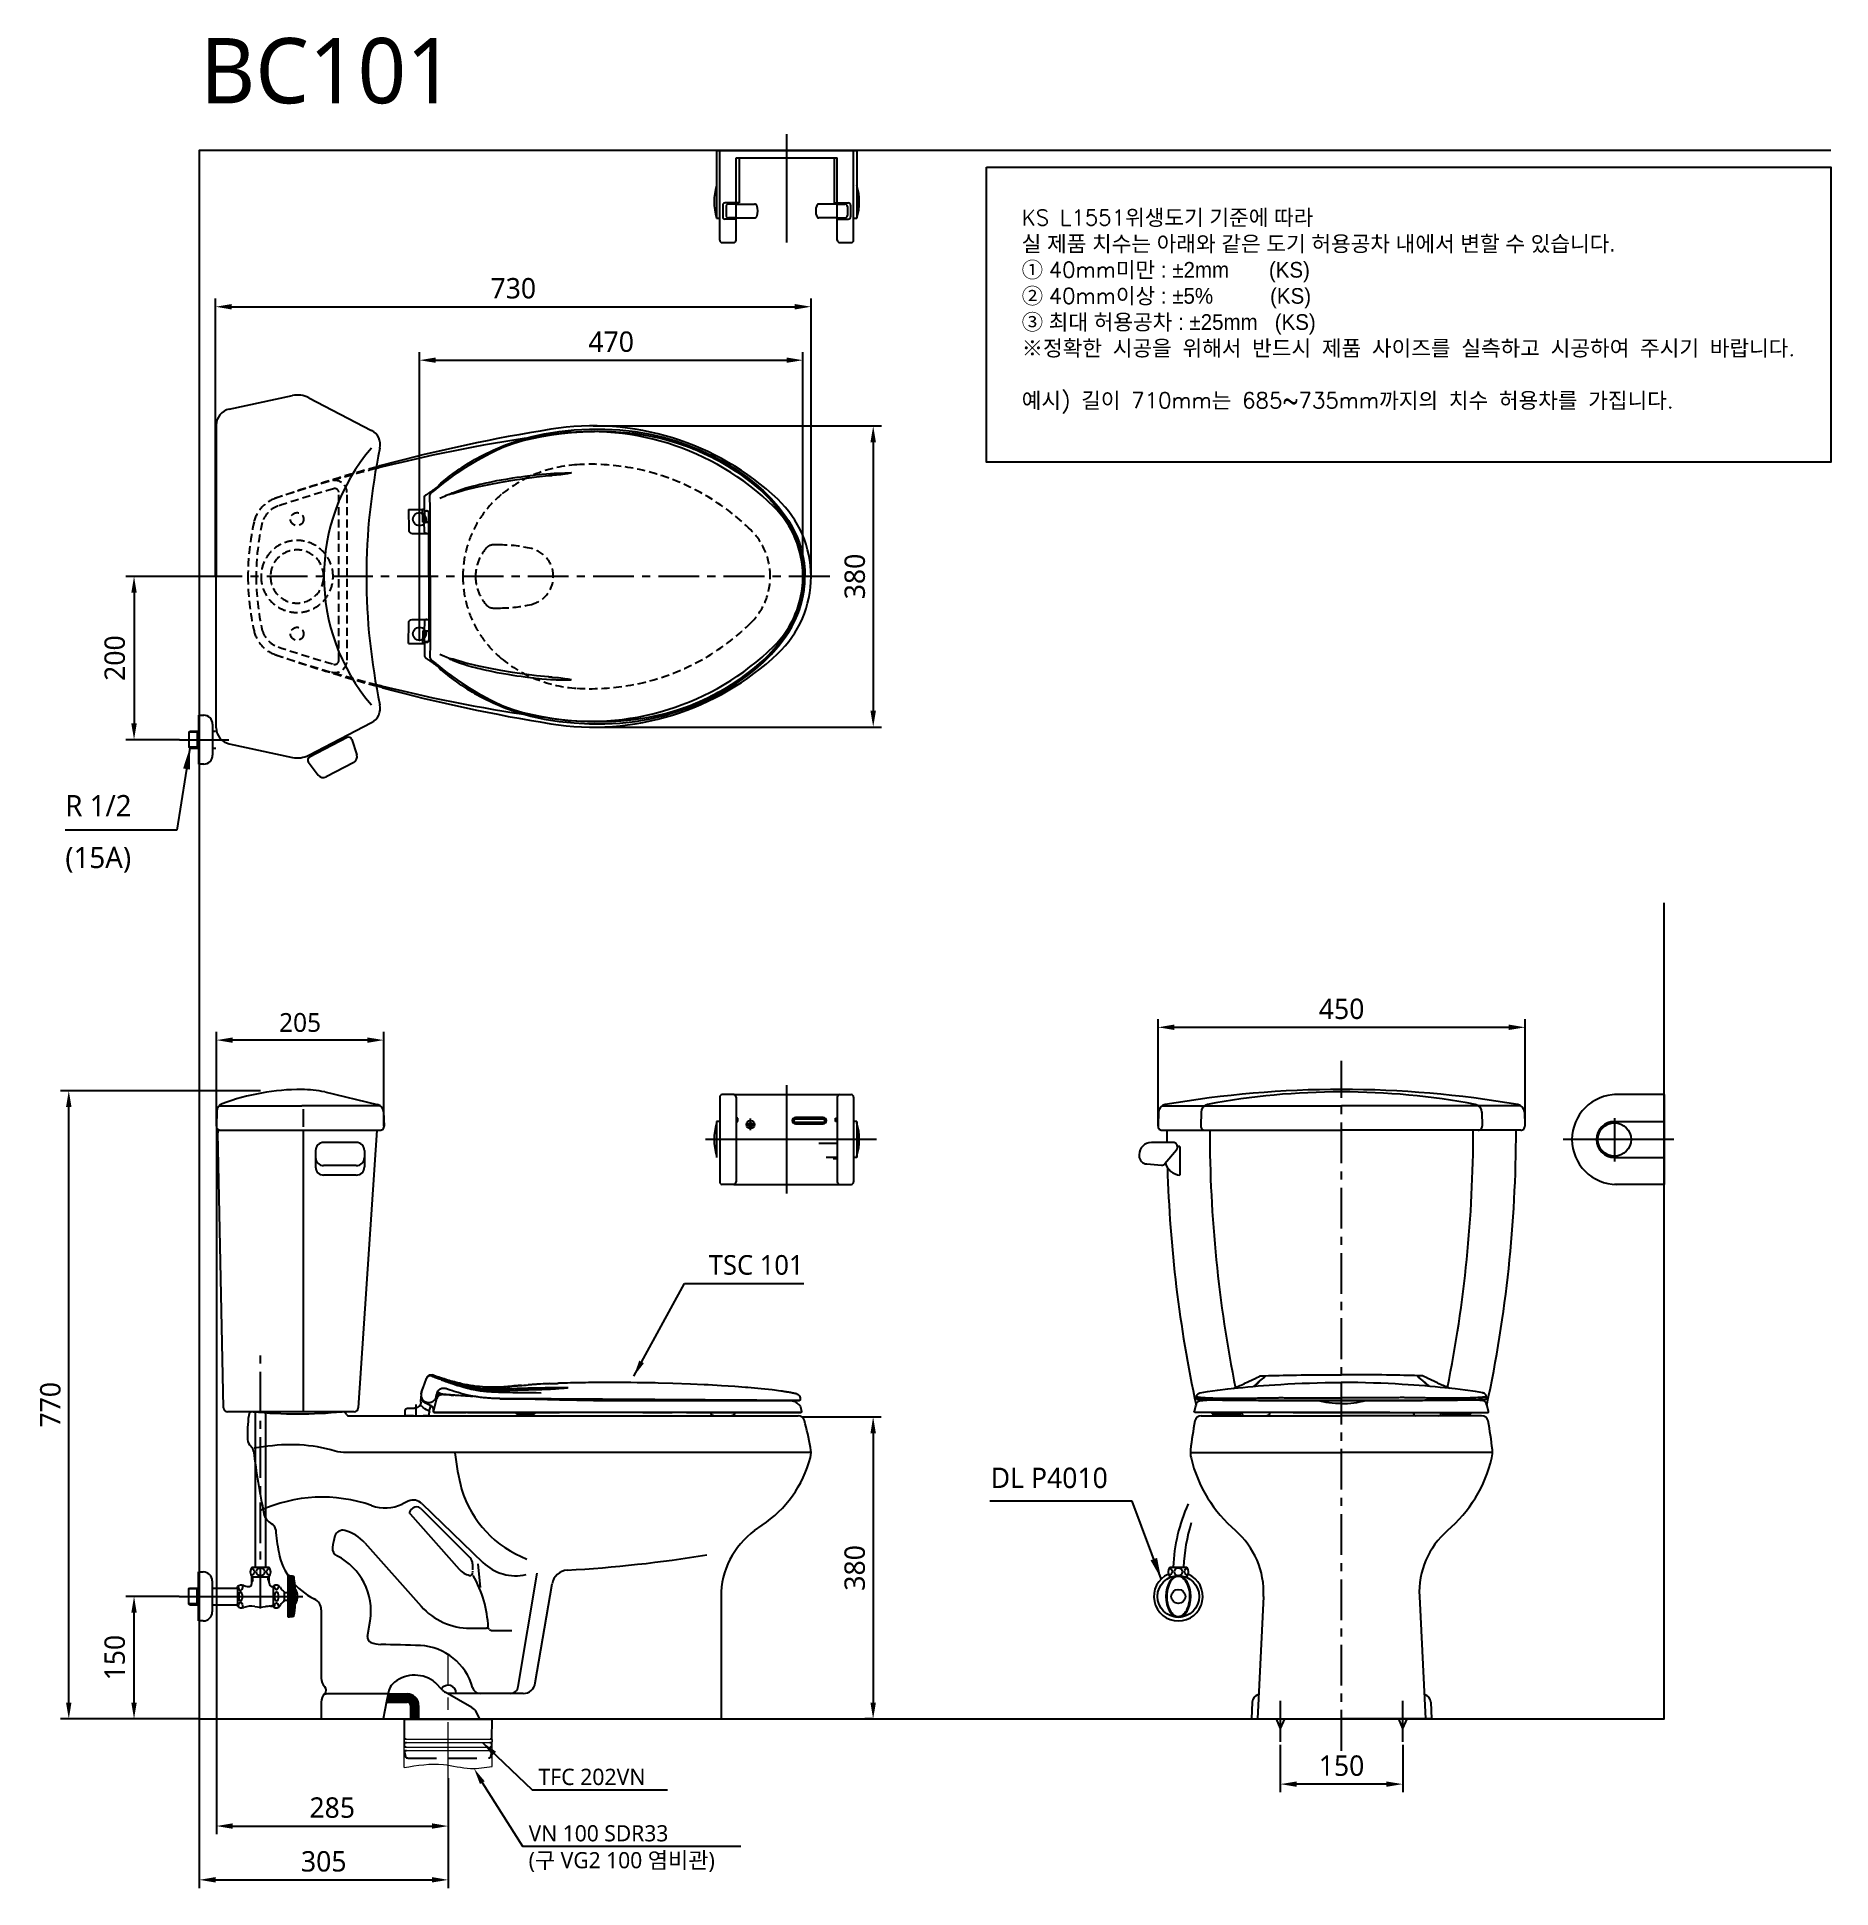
# Model space of a CAD drawing. Extents: x 498 to 2697, y -46 to 2222.
import ezdxf

# ---------------------------------------------------------------- set-up
doc = ezdxf.new("R2010")
doc.units = 0
doc.header["$LTSCALE"] = 20
doc.header["$MEASUREMENT"] = 0
doc.linetypes.add('CENTER', pattern=[2, 1.25, -0.25, 0.25, -0.25])
doc.linetypes.add('HIDDEN', pattern=[0.375, 0.25, -0.125])
doc.layers.get('0').update_dxf_attribs({"linetype": 'CONTINUOUS'})
doc.layers.get('DEFPOINTS').update_dxf_attribs({"linetype": 'CONTINUOUS'})
for name, color, linetype in [('1', 1, 'CONTINUOUS'), ('2', 2, 'CONTINUOUS'), ('3', 3, 'CONTINUOUS'), ('4', 4, 'CONTINUOUS'), ('6', 6, 'CONTINUOUS'), ('CEN', 1, 'CENTER'), ('CENTER', 2, 'CENTER'), ('FAUCET', 4, 'CONTINUOUS')]:
    doc.layers.add(name, color=color, linetype=linetype)
doc.styles.add('GHS', font='romans', dxfattribs={"bigfont": 'ghs'})
doc.styles.add('ROMANS', font='romans')
doc.styles.get("Standard").update_dxf_attribs({"font": 'NanumGothic.ttf'})
doc.dimstyles.new('ISO-25', dxfattribs={"dimtxt": 20, "dimasz": 20, "dimexe": 3, "dimexo": 1, "dimgap": 5, "dimtad": 1, "dimtoh": 1, "dimdec": 0, "dimtxsty": 'Standard', "dimcen": 0, "dimclrd": 3, "dimclre": 3, "dimclrt": 2, "dimadec": 0, "dimazin": 0, "dimtfac": 1, "dimtdec": 0, "dimtmove": 0, "dimatfit": 3, "dimfxl": 0, "dimarcsym": 0})
doc.dimstyles.get("Standard").update_dxf_attribs({"dimtxt": 2.5, "dimasz": 2, "dimexe": 2, "dimexo": 1, "dimgap": 1.5, "dimtad": 1, "dimdec": 0, "dimlfac": 10, "dimrnd": 0.5, "dimzin": 0, "dimdsep": 46, "dimtxsty": 'Standard', "dimcen": 0, "dimclrd": 7, "dimclrt": 2, "dimadec": 0, "dimazin": 0, "dimtfac": 1, "dimtdec": 0, "dimtofl": 0, "dimtmove": 0, "dimatfit": 3, "dimfxl": 0, "dimtolj": 1, "dimtzin": 0, "dimarcsym": 0})

msp = doc.modelspace()

# ---------------------------------------------------------------- texts
at = {"insert": (697.61229, 2221.10348), "char_height": 80, "width": 456.6, "attachment_point": 1, "style": 'GHS'}
msp.add_mtext('{\\fNanumGothic|b0|i0|c0|p50;BC101}', dxfattribs=at)
at = {"layer": '2'}
for s, p in [('R 1/2', (532.52754, 1267.35356)), ('(15A)', (532.52754, 1203.87353))]:
    msp.add_text(s, height=26, dxfattribs=at).set_placement(p)
at = {"layer": '2', "attachment_point": 4}
for s, insert, char_height, style in [('{\\Fromans|c129;KS L1551\\fGulim|b0|i0|c129|p50;위생도기 기준에 따라 \\P실 제품 치수는 아래와 같은 도기 허용공차 내에서 변할 수 있습니다. \\Fromans|c129;\\P\\fGulim|b0|i0|c129|p50;① \\Fromans|c129;40mm\\fGulim|b0|i0|c129|p50;미만 : ±2mm       (KS)\\Fromans|c129; \\P\\fGulim|b0|i0|c129|p50;② \\Fromans|c129;40mm\\fGulim|b0|i0|c129|p50;이상 : ±5%          (KS)\\Fromans|c129;\\P\\fGulim|b0|i0|c129|p50;③ 최대 허용공차 : ±25mm   (KS)}\\P※정확한 시공을 위해서 반드시 제품 사이즈를 실측하고 시공하여 주시기 바랍니다.\\P\\P예시) 길이 710mm는 685~735mm까지의 치수 허용차를 가집니다.', (1704.78948, 1885.85464), 19.2, 'ROMANS'), ('{\\fNanumGothic|b0|i0|c129|p50;DL P4010}', (1666.828, 456.37958), 25, 'GHS')]:
    msp.add_mtext(s, dxfattribs=dict(at, insert=insert, char_height=char_height, style=style))
at = {"layer": '2', "insert": (1321.29312, 717.36861), "char_height": 24, "attachment_point": 4}
msp.add_mtext('{\\fMalgun Gothic|b0|i0|c129|p50;TSC 101}', dxfattribs=at)

# ---------------------------------------------------------------- blocks, each defined once
blk = doc.blocks.new('*X0')
at = {"color": 0}
for p, q in [((1040.8, 972), (1075.8, 972)), ((1041, 973), (1074.9, 973)), ((1041.2, 974), (1073.8, 974)), ((1041.4, 975), (1072.4, 975)), ((1041.6, 976), (1070.5, 976)), ((1041.8, 977), (1066.9, 977)), ((1040, 968), (1078.1, 968)), ((1040.2, 969), (1077.7, 969)), ((1040.4, 970), (1077.2, 970)), ((1040.6, 971), (1076.6, 971)), ((1066, 967), (1078.4, 967)), ((1067.8, 966), (1078.7, 966)), ((1068.5, 965), (1078.9, 965)), ((1068.9, 964), (1079, 964)), ((1069, 963), (1079, 963)), ((1069, 962), (1079, 962)), ((1069, 961), (1079, 961)), ((1069, 960), (1079, 960)), ((1069, 959), (1079, 959)), ((1069, 958), (1079, 958)), ((1069, 957), (1079, 957)), ((1069, 956), (1079, 956)), ((1069, 955), (1079, 955)), ((1069, 954), (1079, 954)), ((1069, 953), (1079, 953)), ((1069, 952), (1079, 952)), ((1069, 951), (1079, 951)), ((1069, 950), (1079, 950)), ((1069, 949), (1079, 949)), ((1069, 948), (1079, 948)), ((1069, 947), (1079, 947))]:
    blk.add_line(p, q, dxfattribs=at)
blk = doc.blocks.new('*D4')
at = {"layer": '1', "color": 3, "lineweight": -2}
for p, q in [((672.1, 311.2), (606.8, 311.2)), ((616.8, 181.2), (616.8, 291.2)), ((696.8, 161.2), (606.8, 161.2))]:
    blk.add_line(p, q, dxfattribs=at)
at = {"layer": '1', "color": 3}
for points in [[(613.4, 291.2), (620.1, 291.2), (616.8, 311.2)], [(613.4, 181.2), (620.1, 181.2), (616.8, 161.2)]]:
    blk.add_solid(points, dxfattribs=at)
at = {"layer": 'DEFPOINTS', "color": 0}
for p in [(616.8, 311.2), (672.1, 311.2), (696.8, 161.2)]:
    blk.add_point(p, dxfattribs=at)
at = {"layer": '1', "color": 2, "insert": (593.2, 236.2), "char_height": 25, "attachment_point": 5, "rotation": 90}
blk.add_mtext('\\A1;150', dxfattribs=at)
blk = doc.blocks.new('*D3')
at = {"layer": '3', "color": 3, "lineweight": -2}
for p, q in [((771.9, 931), (526.8, 931)), ((536.8, 181.2), (536.8, 911)), ((651.8, 161.2), (526.8, 161.2))]:
    blk.add_line(p, q, dxfattribs=at)
at = {"layer": '3', "color": 3}
for points in [[(533.4, 911), (540.1, 911), (536.8, 931)], [(533.4, 181.2), (540.1, 181.2), (536.8, 161.2)]]:
    blk.add_solid(points, dxfattribs=at)
at = {"layer": 'DEFPOINTS', "color": 0}
for p in [(536.8, 931), (771.9, 931), (651.8, 161.2)]:
    blk.add_point(p, dxfattribs=at)
at = {"layer": '3', "color": 2, "insert": (514.3, 546.1), "char_height": 25, "attachment_point": 5, "rotation": 90}
blk.add_mtext('\\A1;770', dxfattribs=at)
blk = doc.blocks.new('*D6')
at = {"color": 3, "lineweight": -2}
for p, q in [((1436.7, 531.2), (1532.7, 531.2)), ((1522.7, 511.2), (1522.7, 181.2)), ((1522.7, 161.2), (1512.7, 161.2))]:
    blk.add_line(p, q, dxfattribs=at)
at = {"color": 3}
for points in [[(1519.4, 511.2), (1526.1, 511.2), (1522.7, 531.2)], [(1519.4, 181.2), (1526.1, 181.2), (1522.7, 161.2)]]:
    blk.add_solid(points, dxfattribs=at)
at = {"layer": 'DEFPOINTS', "color": 0}
for p in [(1436.7, 531.2), (1522.7, 161.2), (1522.7, 161.2)]:
    blk.add_point(p, dxfattribs=at)
at = {"color": 2, "insert": (1500.2, 346.2), "char_height": 25, "attachment_point": 5, "rotation": 90}
blk.add_mtext('\\A1;380', dxfattribs=at)
blk = doc.blocks.new('*D10')
at = {"color": 3, "lineweight": -2}
for p, q in [((1871.9, 887.5), (1871.9, 1018.7)), ((1891.9, 1008.7), (2301.8, 1008.7)), ((2321.8, 887.5), (2321.8, 1018.7))]:
    blk.add_line(p, q, dxfattribs=at)
at = {"color": 3}
for points in [[(1891.9, 1012.1), (1891.9, 1005.4), (1871.9, 1008.7)], [(2301.8, 1012.1), (2301.8, 1005.4), (2321.8, 1008.7)]]:
    blk.add_solid(points, dxfattribs=at)
at = {"layer": 'DEFPOINTS', "color": 0}
for p in [(2321.8, 1008.7), (1871.9, 887.5), (2321.8, 887.5)]:
    blk.add_point(p, dxfattribs=at)
at = {"color": 2, "insert": (2096.9, 1031.2), "char_height": 25, "attachment_point": 5}
blk.add_mtext('\\A1;450', dxfattribs=at)
blk = doc.blocks.new('*D9')
at = {"layer": '1', "color": 3, "lineweight": -2}
for p, q in [((2021.8, 129.4), (2021.8, 71.2)), ((2171.8, 129.4), (2171.8, 71.2)), ((2151.8, 81.2), (2041.8, 81.2))]:
    blk.add_line(p, q, dxfattribs=at)
at = {"layer": '1', "color": 3}
for points in [[(2041.8, 84.5), (2041.8, 77.9), (2021.8, 81.2)], [(2151.8, 84.5), (2151.8, 77.9), (2171.8, 81.2)]]:
    blk.add_solid(points, dxfattribs=at)
at = {"layer": 'DEFPOINTS', "color": 0}
for p in [(2021.8, 129.4), (2171.8, 129.4), (2021.8, 81.2)]:
    blk.add_point(p, dxfattribs=at)
at = {"layer": '1', "color": 2, "insert": (2096.8, 103.7), "char_height": 25, "attachment_point": 5}
blk.add_mtext('\\A1;150', dxfattribs=at)
blk = doc.blocks.new('*D5')
at = {"color": 3, "lineweight": -2}
for p, q in [((696.8, 161.2), (696.8, -46.1)), ((1001.8, 88.7), (1001.8, -46.1)), ((716.8, -36.1), (981.8, -36.1))]:
    blk.add_line(p, q, dxfattribs=at)
at = {"color": 3}
for points in [[(716.8, -32.7), (716.8, -39.4), (696.8, -36.1)], [(981.8, -32.7), (981.8, -39.4), (1001.8, -36.1)]]:
    blk.add_solid(points, dxfattribs=at)
at = {"layer": 'DEFPOINTS', "color": 0}
for p in [(696.8, 161.2), (1001.8, 88.7), (1001.8, -36.1)]:
    blk.add_point(p, dxfattribs=at)
at = {"color": 2, "insert": (849.3, -13.6), "char_height": 25, "attachment_point": 5}
blk.add_mtext('\\A1;305', dxfattribs=at)
blk = doc.blocks.new('*D7')
at = {"layer": '1', "color": 3, "lineweight": -2}
for p, q in [((705.1, 1561.2), (606.8, 1561.2)), ((616.8, 1541.2), (616.8, 1381.2)), ((672.6, 1361.2), (606.8, 1361.2))]:
    blk.add_line(p, q, dxfattribs=at)
at = {"layer": '1', "color": 3}
for points in [[(613.4, 1541.2), (620.1, 1541.2), (616.8, 1561.2)], [(613.4, 1381.2), (620.1, 1381.2), (616.8, 1361.2)]]:
    blk.add_solid(points, dxfattribs=at)
at = {"layer": 'DEFPOINTS', "color": 0}
for p in [(705.1, 1561.2), (616.8, 1361.2), (672.6, 1361.2)]:
    blk.add_point(p, dxfattribs=at)
at = {"layer": '1', "color": 2, "insert": (593.2, 1461.2), "char_height": 25, "attachment_point": 5, "rotation": 90}
blk.add_mtext('\\A1;200', dxfattribs=at)
blk = doc.blocks.new('*D8')
at = {"color": 3, "lineweight": -2}
for p, q in [((1179.4, 1745.7), (1532.8, 1745.7)), ((1522.8, 1725.7), (1522.8, 1396.7)), ((1179.4, 1376.7), (1532.8, 1376.7))]:
    blk.add_line(p, q, dxfattribs=at)
at = {"color": 3}
for points in [[(1519.4, 1725.7), (1526.1, 1725.7), (1522.8, 1745.7)], [(1519.4, 1396.7), (1526.1, 1396.7), (1522.8, 1376.7)]]:
    blk.add_solid(points, dxfattribs=at)
at = {"layer": 'DEFPOINTS', "color": 0}
for p in [(1179.4, 1745.7), (1179.4, 1376.7), (1522.8, 1376.7)]:
    blk.add_point(p, dxfattribs=at)
at = {"color": 2, "insert": (1500.3, 1561.2), "char_height": 25, "attachment_point": 5, "rotation": 90}
blk.add_mtext('\\A1;380', dxfattribs=at)
blk = doc.blocks.new('*D11')
at = {"layer": '3', "color": 3, "lineweight": -2}
for p, q in [((717.7, 887.5), (717.7, 1003)), ((922.8, 887.5), (922.8, 1003)), ((902.8, 993), (737.7, 993))]:
    blk.add_line(p, q, dxfattribs=at)
at = {"layer": '3', "color": 3}
for points in [[(737.7, 996.3), (737.7, 989.7), (717.7, 993)], [(902.8, 996.3), (902.8, 989.7), (922.8, 993)]]:
    blk.add_solid(points, dxfattribs=at)
at = {"layer": 'DEFPOINTS', "color": 0}
for p in [(717.7, 993), (717.7, 887.5), (922.8, 887.5)]:
    blk.add_point(p, dxfattribs=at)
at = {"layer": '3', "color": 2, "insert": (820.3, 1014.5), "char_height": 23, "attachment_point": 5}
blk.add_mtext('\\A1;205', dxfattribs=at)
blk = doc.blocks.new('*D47')
at = {"color": 3, "lineweight": -2}
for p, q in [((716.6, 1561.2), (716.6, 1901.8)), ((736.6, 1891.8), (1426.6, 1891.8)), ((1446.6, 1561.2), (1446.6, 1901.8))]:
    blk.add_line(p, q, dxfattribs=at)
at = {"color": 3}
for points in [[(736.6, 1895.1), (736.6, 1888.4), (716.6, 1891.8)], [(1426.6, 1895.1), (1426.6, 1888.4), (1446.6, 1891.8)]]:
    blk.add_solid(points, dxfattribs=at)
at = {"layer": 'DEFPOINTS', "color": 0}
for p in [(1446.6, 1891.8), (716.6, 1561.2), (1446.6, 1561.2)]:
    blk.add_point(p, dxfattribs=at)
at = {"color": 2, "insert": (1081.6, 1914.3), "char_height": 25, "attachment_point": 5}
blk.add_mtext('\\A1;730', dxfattribs=at)
blk = doc.blocks.new('A$C67E6698E')
at = {"color": 2}
for p, q in [((465.4, 30.3), (463.8, 34.6)), ((466.6, 16.8), (466.3, 24.2)), ((1.5, 10.9), (0, 5.4)), ((1.8, 22.2), (1.7, 19.8)), ((82.3, 4.1), (82.4, 2.9)), ((85.8, 0.1), (85.4, 0.1)), ((90.6, 0.1), (85.8, 0.1)), ((87.8, 19.3), (87.8, 18.8)), ((87.8, 18.8), (104.8, 18.9)), ((98.5, 0.1), (90.6, 0.1)), ((107, 0.1), (98.5, 0.1)), ((107.9, 0.1), (107, 0.1)), ((110.9, 2.9), (110.9, 4.1)), ((329.3, 2.1), (329.3, 2.1)), ((333.6, 2.1), (329.3, 2.1)), ((340, 2.1), (333.6, 2.1)), ((345.6, 2.1), (340, 2.1)), ((347.9, 2.1), (345.6, 2.1)), ((456.4, 5.4), (454.6, 12.4)), ((456.4, 4.4), (457.5, 0)), ((457.5, 0), (459.3, 0)), ((459.3, 0), (460.9, 0.1)), ((460.9, 0.1), (463.9, 0.1)), ((463.9, 16.7), (463.9, 17.9)), ((483, 9.4), (474.6, 9.4)), ((475.9, 0.1), (478.9, 0.1)), ((478.9, 0.1), (480.6, 0)), ((480.6, 0), (486, 0)), ((486, 0), (486, 6.4))]:
    blk.add_line(p, q, dxfattribs=at)
for points in [[(435.9, 42.9), (439.9, 44.2), (443.7, 45.5), (447.4, 46.8)], [(447.4, 46.5), (446.4, 46.2), (445.3, 45.7), (444.1, 45.3), (442.8, 44.8), (441.6, 44.3), (440.4, 43.9), (439.1, 43.4), (437.6, 42.8), (435.9, 42.2)], [(447.4, 46.8), (447.4, 46.7), (447.4, 46.7), (447.4, 46.6), (447.4, 46.6), (447.4, 46.5), (447.4, 46.5), (447.4, 46.5), (447.4, 46.5)], [(447.8, 46.7), (447.4, 46.5)], [(447.4, 46.5), (447.4, 46.5)], [(447.8, 46.9), (447.8, 46.9), (447.8, 46.9), (447.9, 47), (448.1, 47)], [(448.1, 47), (448.2, 47.1), (448.4, 47.1), (448.5, 47.2), (448.7, 47.3), (448.9, 47.3), (449.1, 47.4), (449.6, 47.6), (450.3, 47.8), (451.1, 48.1), (452, 48.5), (453.1, 48.9)], [(458.8, 47.9), (458.4, 48.4), (457.9, 49), (457.4, 49.4), (456.7, 49.8), (456, 50.1), (455.5, 50.3), (454.9, 50.4), (454.3, 50.4), (453.9, 50.3), (453.4, 50.3), (453, 50.2), (452.7, 50.1)], [(452.7, 50.1), (452.8, 50), (452.9, 49.6), (453.1, 48.9)], [(453.1, 48.9), (454, 49.1), (455, 49.2), (456, 49.1), (457, 48.8), (457.8, 48.2), (458.6, 47.6), (459.2, 46.8), (459.4, 46.3)], [(453.1, 48.9), (453.2, 48.8)], [(453.2, 48.8), (454.1, 49), (455, 49.1), (456, 49), (457, 48.6), (457.9, 48.1), (458.6, 47.4), (459.2, 46.7)], [(459, 47.5), (458.8, 47.9)], [(459.4, 46.4), (459.1, 47), (458.9, 47.5), (458.8, 47.9)], [(459.2, 46.7), (459.1, 46.8)], [(459.6, 45.8), (459.5, 46), (459.2, 46.7)], [(459.2, 46.7), (459.2, 46.7), (459.5, 46.2)], [(459.4, 46.2), (459.4, 46.4)], [(459.6, 46), (459.6, 45.8)], [(459.6, 45.8), (459.6, 45.8)], [(459.6, 45.8), (459.6, 45.8)], [(465.9, 29), (463.9, 34.4), (461.8, 40), (459.6, 45.8)], [(35.9, 31.7), (49.6, 33.1)], [(49.6, 33.1), (65.8, 34.6), (68.8, 34.8)], [(68.8, 34.8), (82, 35.9), (98.2, 37), (114.5, 37.9), (119.4, 38.2)], [(119.4, 38.2), (136.2, 38.9), (157.8, 39.7), (175.9, 40.2)], [(175.9, 40.2), (179.5, 40.3)], [(286.2, 34.3), (286.8, 34.3)], [(304.6, 33.1), (302.9, 33.2), (302.4, 33.3), (302, 33.3), (301.6, 33.3), (301.2, 33.4), (300.8, 33.4), (300.4, 33.4), (300, 33.5), (299.6, 33.5), (299, 33.5), (298.3, 33.6), (297.4, 33.7), (295.9, 33.8), (295.7, 33.8), (295.5, 33.8), (295.3, 33.8), (295.1, 33.9), (294.8, 33.9), (294.6, 33.9), (294.1, 33.9), (293.5, 34), (293.2, 34), (292.9, 34), (292.6, 34), (292.3, 34.1), (291.9, 34.1), (291.5, 34.1), (290.2, 34.2), (290, 34.2), (289.8, 34.2), (289.6, 34.2), (289.4, 34.2), (289.1, 34.2), (288.9, 34.2), (288.6, 34.2), (288.3, 34.2), (288, 34.2), (287.8, 34.3), (287.7, 34.3), (287.5, 34.3), (287.4, 34.3), (286.9, 34.3), (286.8, 34.3), (286.8, 34.3), (286.8, 34.3), (286.8, 34.3)], [(286.9, 34.3), (287.6, 34.3), (288.4, 34.3), (289.2, 34.3), (290.3, 34.3), (291.5, 34.3), (292.4, 34.3), (293.2, 34.3), (294.1, 34.3), (294.9, 34.3), (295.7, 34.3), (296.5, 34.3), (298.3, 34.3), (300.1, 34.3), (302.1, 34.3), (304.1, 34.3), (306.3, 34.3), (308.7, 34.2), (311.4, 34.2), (314.4, 34.2), (317.1, 34.1), (319.9, 34.1), (322.8, 34), (325.8, 34), (329.1, 33.9), (332.8, 33.8), (335.6, 33.8), (338.6, 33.7), (342.3, 33.6), (345.6, 33.5), (348.8, 33.4), (352.2, 33.3), (355.6, 33.2), (358.7, 33.1), (361.6, 33), (364.7, 32.9), (367.9, 32.9), (371, 32.8), (373.4, 32.8), (375.7, 32.9), (378.7, 32.9), (381.7, 33), (384.5, 33.1), (387.2, 33.2)], [(308.2, 39.5), (307.8, 39.5), (307.3, 39.5), (306.9, 39.5), (306.4, 39.5), (305.8, 39.6), (305.3, 39.6), (304.7, 39.6), (304.4, 39.6), (304.1, 39.6), (303.4, 39.7), (302.8, 39.7), (302.1, 39.7), (301.3, 39.8), (300.6, 39.8), (299.8, 39.8), (299, 39.9), (298.2, 39.9)], [(351.7, 31.5), (351.2, 31.5), (350.2, 31.5), (349.2, 31.6), (348.2, 31.6), (347.3, 31.7), (346.9, 31.7), (346.1, 31.7), (345.2, 31.7), (343.6, 31.8), (341.7, 31.8), (339.6, 31.9), (337.2, 32), (336.1, 32), (335.1, 32), (333.9, 32.1), (332.9, 32.1), (332.1, 32.1), (331.4, 32.1), (330.7, 32.1), (330, 32.2), (327.7, 32.2), (325.7, 32.3), (323.9, 32.3), (322.3, 32.4), (318.3, 32.5), (314.5, 32.6), (311, 32.8), (307.8, 32.9), (305.2, 33.1), (304.6, 33.1)], [(359, 28.9), (358.7, 28.9), (357.7, 28.9), (354, 28.8), (350, 28.7), (345.9, 28.7), (341.4, 28.6), (338.5, 28.6), (335.5, 28.6), (332.4, 28.5), (329.1, 28.5), (325.5, 28.5), (319.1, 28.4)], [(387.2, 35.2), (385.3, 35.1), (383.7, 35), (382.3, 35), (380.8, 34.9), (378.2, 34.9), (375.2, 35), (372.9, 35), (370.5, 35.1), (367.8, 35.3), (365.1, 35.5), (362.4, 35.7), (359.9, 35.9), (357.5, 36.1), (355.1, 36.3), (352.7, 36.6), (350.4, 36.7), (348.1, 36.9), (345.4, 37.2), (342.8, 37.4), (340.3, 37.6), (337.8, 37.8), (335.3, 37.9)], [(381.8, 31.2), (380.4, 31.1), (379.2, 31), (378.2, 31), (377.5, 31), (376.7, 31), (375.6, 30.9), (374.4, 30.9), (373, 30.9), (371.5, 30.9), (370.9, 30.9), (370.3, 30.9), (369.7, 30.9), (369.1, 30.9), (368.4, 30.9), (367.7, 30.9), (367.2, 31), (362.4, 31.1), (351.7, 31.5)], [(406.8, 33.4), (406.4, 33.3), (404.9, 32.9), (403.5, 32.6), (402, 32.3), (397.9, 31.5), (393.6, 30.8), (391.3, 30.5), (388.9, 30.3), (386.4, 30), (383.8, 29.8), (381.1, 29.7), (378.1, 29.5), (374.9, 29.4), (371.4, 29.2), (367.7, 29.1), (363.7, 29), (359.4, 28.9), (359, 28.9)], [(406.8, 33.4), (406.6, 33.3), (404.9, 33), (403.1, 32.6), (402.1, 32.4), (401.3, 32.2), (400.5, 32.1), (399.8, 31.9), (398.8, 31.7), (397.9, 31.6), (397.1, 31.4), (396.3, 31.3), (395.6, 31.2), (394.5, 31), (393.4, 30.8), (392.3, 30.7), (391.4, 30.6), (390.1, 30.4), (388.7, 30.3), (387.4, 30.1), (383.3, 29.8), (382.8, 29.8), (382.3, 29.8), (381.6, 29.7), (380.7, 29.7), (379.9, 29.6), (379.1, 29.6), (378, 29.5), (377, 29.5), (376.2, 29.4), (375.2, 29.4), (373.9, 29.3), (372.7, 29.3), (371.3, 29.2), (369.8, 29.2), (368.4, 29.1), (367, 29.1), (365.4, 29.1), (363.8, 29), (362.4, 29), (361, 28.9), (359.8, 28.9), (359, 28.9)], [(369.9, 21), (373.3, 21.1), (376.9, 21.2), (380.3, 21.4), (383.5, 21.6), (386.4, 21.9), (389, 22.1), (391.4, 22.4), (393.4, 22.7), (395.3, 22.9), (396.9, 23.2), (398.4, 23.4), (399.7, 23.6), (401, 23.9), (403.1, 24.2), (403.5, 24.3)], [(370, 21.1), (373.2, 21.1), (376.1, 21.2), (378.7, 21.3), (381.1, 21.5), (383.1, 21.6), (384.8, 21.7), (386.5, 21.9), (388.1, 22.1), (389.8, 22.2), (391.5, 22.4), (395.5, 23), (399.6, 23.6), (403.6, 24.3), (407.3, 25.1), (411.1, 25.9), (414.6, 26.7), (417.8, 27.6), (418.7, 27.8), (419.8, 28.1), (421.1, 28.5), (422.5, 28.9), (424.1, 29.4), (425.8, 29.9), (428.1, 30.7), (430.6, 31.5), (433.3, 32.5), (436.2, 33.5)], [(387.9, 31.6), (384.2, 31.3), (381.8, 31.2)], [(387.2, 33.2), (393.5, 33.7), (399.7, 34.4), (405.8, 35.4), (411.9, 36.5), (418.7, 38.1), (425.3, 39.8), (428, 40.5), (430.6, 41.3), (433.2, 42.1), (435.9, 42.9)], [(387.2, 35.2), (387.2, 35.2)], [(391.1, 32), (389.7, 31.8), (387.9, 31.6)], [(409.9, 35.1), (409.5, 35), (407.7, 34.6), (406.8, 34.4), (406, 34.3), (405.2, 34.1), (404.4, 34), (403.5, 33.8), (402.6, 33.6), (400.2, 33.2), (397.6, 32.8), (395, 32.5), (393.9, 32.3), (392.7, 32.2), (391.3, 32), (391.1, 32)], [(402.7, 24.1), (402.6, 24.1)], [(438.2, 26.5), (438.1, 26.5), (437.9, 26.5), (437.7, 26.5), (437.5, 26.5), (437.3, 26.5), (437.1, 26.5), (437, 26.5), (436.8, 26.4), (436.6, 26.4), (436.3, 26.4), (435.7, 26.4), (435.1, 26.3), (434.3, 26.3), (433.7, 26.2), (433.1, 26.2), (432.5, 26.1), (431.8, 26.1), (431.2, 26), (430.5, 26), (429.9, 25.9), (429.4, 25.9), (428.9, 25.9), (428.5, 25.8), (428.2, 25.8), (427.8, 25.8), (427.3, 25.7), (426.8, 25.7), (426.2, 25.7), (425.4, 25.6), (424.4, 25.5), (423.3, 25.4), (422, 25.4), (420, 25.2), (417.6, 25.1), (415, 24.9), (412.1, 24.7), (409, 24.5), (405.7, 24.3), (402.7, 24.1)], [(410.5, 34.3), (409.8, 34.1), (408.1, 33.7), (406.8, 33.4)], [(415.5, 36.4), (415.3, 36.3), (415, 36.3), (414.7, 36.2), (414.4, 36.1), (414.1, 36), (413.7, 36), (413.4, 35.9), (413, 35.8), (412.2, 35.6), (411, 35.3), (409.9, 35.1)], [(435.9, 42.2), (435.5, 42.1), (435.1, 42), (434.9, 41.9), (434.8, 41.8), (434.6, 41.8), (434.3, 41.7), (434, 41.6), (433.6, 41.4), (433.4, 41.3), (433.1, 41.2), (432.6, 41), (431.8, 40.8), (431.2, 40.5), (430.7, 40.4), (430.1, 40.1), (429.4, 39.9), (428.4, 39.6), (427.3, 39.2), (426, 38.7), (425.4, 38.6), (424.8, 38.4), (424, 38.1), (423.1, 37.8), (422.1, 37.5), (421.2, 37.2), (417.6, 36.2), (414, 35.2), (412.6, 34.8), (411.2, 34.5), (410.5, 34.3)], [(417.4, 36.9), (417, 36.8), (416.8, 36.7), (416.5, 36.7), (416.1, 36.5), (415.5, 36.4)], [(430.8, 41), (429.4, 40.5), (427.7, 40), (425.8, 39.3), (424.9, 39.1), (424.1, 38.8), (423.2, 38.5), (422.3, 38.3), (421.4, 38), (420.4, 37.7), (417.4, 36.9), (417.4, 36.9)], [(437.1, 26.3), (434, 26.1), (429.7, 25.5), (426.7, 25.1)], [(435.9, 42.9), (434.9, 42.6), (433.9, 42.2), (432.9, 41.9), (430.5, 41.1)], [(431.4, 41.2), (430.8, 41)], [(435.1, 42.6), (434.7, 42.5), (434.3, 42.3), (433.9, 42.2), (433.5, 42), (433.1, 41.9), (432.5, 41.7), (431.7, 41.4), (431.4, 41.2)], [(435.9, 42.9), (435.5, 42.8), (435.1, 42.6)], [(435.9, 42.2), (435.9, 42.3), (435.9, 42.6), (435.9, 42.9)], [(438.1, 34), (437.9, 34), (437.8, 34), (437.8, 34), (437.8, 34), (437.8, 34), (437.8, 34), (437.8, 34), (437.8, 34), (437.8, 34), (437.8, 34), (437.8, 34), (437.8, 34), (437.8, 34), (436.9, 33.8), (436.1, 33.5)], [(446.3, 29.4), (445.6, 28.8), (444, 27.9), (442.4, 27.1), (440.6, 26.5), (438.8, 26.2), (437, 26)], [(438.1, 26.5), (438.1, 26.5), (438.1, 26.5), (438.1, 26.5), (438, 26.5), (438, 26.5), (438, 26.5), (438, 26.5), (438, 26.5), (438, 26.5), (438, 26.5), (438, 26.5), (438, 26.5), (438, 26.5), (438, 26.5), (438, 26.5), (438, 26.5), (438, 26.5), (438, 26.5), (437.9, 26.5), (437.9, 26.5), (437.9, 26.5), (437.8, 26.4), (437.8, 26.4), (437.7, 26.4), (437.7, 26.4), (437.7, 26.4), (437.6, 26.4), (437.6, 26.3), (437.6, 26.3), (437.5, 26.3), (437.5, 26.3), (437.5, 26.3), (437.4, 26.3), (437.4, 26.2), (437.4, 26.2), (437.4, 26.2), (437.4, 26.2), (437.3, 26.2), (437.3, 26.2), (437.3, 26.2), (437.2, 26.1), (437.1, 26.1), (437, 26)], [(437, 26), (437.6, 26), (438.3, 26.1), (438.9, 26.1), (439.7, 26.2), (440.3, 26.3), (441, 26.4), (441.7, 26.5)], [(437, 26), (437.9, 26), (438.9, 26), (440, 26), (441.1, 25.9)], [(438.4, 34), (437.6, 33.9)], [(446.2, 29.5), (445.6, 29.1), (444, 28.2), (442.2, 27.4), (440.2, 26.8), (438, 26.5)], [(444.3, 32), (443.9, 32.3), (443, 33), (442.5, 33.2), (442, 33.5), (441.4, 33.7), (440.9, 33.8), (440.3, 33.9), (439.6, 34), (439.5, 34), (439.3, 34), (439.1, 34), (438.9, 34), (438.7, 34), (438.4, 34), (438.1, 34)], [(441.7, 26.5), (441.4, 26.1), (441.3, 26), (441.1, 25.9)], [(441.1, 25.9), (441.3, 25.9), (441.4, 25.9), (441.6, 25.9), (441.8, 25.9), (442, 25.9), (442.3, 25.8), (442.5, 25.8), (442.7, 25.7), (443.2, 25.5), (443.6, 25.4), (443.9, 25.2)], [(441.7, 26.5), (442.7, 26.6), (443.7, 26.6), (444.6, 26.5)], [(444.6, 26.5), (444.4, 26), (444.1, 25.6), (444, 25.3), (443.9, 25.2)], [(444.6, 31.7), (444.4, 31.9), (444, 32.3), (444, 32.3)], [(445.1, 31.2), (444.7, 31.6), (444.3, 32)], [(446.8, 27.9), (446.3, 27.6), (444.6, 26.5)], [(444.6, 26.5), (445.9, 25.7), (446.9, 24.6), (447.8, 23.3), (448.3, 21.9)], [(445.3, 30.9), (445, 31.4), (444.8, 31.5)], [(446.7, 28.2), (446.5, 28.9), (446.2, 29.5), (445.8, 30.2), (445.4, 30.8), (445.1, 31.2)], [(446.6, 28.4), (446.7, 28.2)], [(448.2, 22.9), (448.1, 23.2)], [(448.1, 23.2), (448.3, 22.4), (448.7, 21.6), (449.1, 20.9), (449.5, 20.2), (449.9, 19.7)], [(460, 15.1), (461.3, 15.7), (462.5, 16.6), (463.7, 17.6), (464.7, 18.9), (464.9, 19.3), (465.1, 19.7), (465.4, 20.1), (465.6, 20.6), (465.8, 21.2), (466.1, 22.2), (466.3, 23.4), (466.3, 23.9)], [(463.8, 34.6), (463.7, 35)], [(465.5, 30.1), (465.4, 30.3)], [(465.8, 28.9), (465.7, 29.4), (465.5, 30.1)], [(466.3, 27.2), (466.4, 26.6), (466.5, 26), (466.5, 25.7), (466.5, 25.4), (466.4, 25.1), (466.4, 24.7), (466.3, 24.3), (466.3, 24), (466.2, 23.5), (466, 23), (465.8, 22.4), (465.6, 21.8)], [(465.9, 29), (466.1, 28.3), (466.2, 27.7), (466.3, 27.2)], [(0.7, 4.1), (0.8, 4.1), (1, 4.1), (1.3, 4.1), (1.7, 4.1), (2.2, 4.1), (2.7, 4.1), (3.2, 4.1), (3.7, 4.1), (4.2, 4.1), (4.9, 4.1), (5.6, 4.1), (6.4, 4.1), (7.2, 4.1), (8.1, 4.1), (10.1, 4.1), (12.3, 4.1), (14.7, 4.1), (17.3, 4.1), (20.1, 4.1), (23, 4.1), (27.3, 4.1), (31.7, 4.1), (36.4, 4.1), (41.3, 4.1), (46.4, 4.1), (51.6, 4.1), (56.9, 4.1), (62.4, 4.1), (68, 4.1), (71.8, 4.1)], [(0.7, 4.1), (0.8, 4.1), (0.9, 4.1)], [(8.3, 4.1), (7.4, 4.1), (6.4, 4.1), (5.5, 4.1), (4.6, 4.1), (3.5, 4.1), (2.6, 4.1), (1.9, 4.1), (1.4, 4.1), (1.1, 4.1), (1, 4.1)], [(2.6, 18.7), (2.7, 18.7), (3, 18.7), (3.5, 18.7), (4.1, 18.7), (4.9, 18.8), (5.7, 18.8), (6.6, 18.8), (7.5, 18.8), (8.4, 18.8), (9.4, 18.8), (10.4, 18.8), (11.3, 18.8), (12.3, 18.8), (13.2, 18.8), (14.2, 18.8), (15.1, 18.8), (16.2, 18.8), (18.8, 18.8), (21.7, 18.9), (25.2, 18.9), (29, 18.9), (32.9, 18.9), (37, 19), (41.3, 19), (45.7, 19), (50.3, 19), (55, 19.1), (61.3, 19.1), (66.2, 19.1)], [(4.4, 14.6), (4.1, 14.4), (3.8, 14.2), (3.5, 14), (3.4, 13.8)], [(4.2, 14.4), (4.4, 14.6)], [(6, 15.9), (5.5, 15.4), (5, 15), (4.7, 14.7), (4.5, 14.6), (4.4, 14.6)], [(11.4, 18.6), (11.1, 18.6), (10.3, 18.4), (9.6, 18.2), (9.1, 18), (8.8, 17.9), (8.5, 17.7), (8, 17.4), (7.4, 17.1), (6.7, 16.5), (6, 15.9)], [(16.3, 4.1), (15.1, 4.1), (13.9, 4.1), (12.8, 4.1), (11.6, 4.1), (10.5, 4.1), (9.4, 4.1), (8.4, 4.1), (8.3, 4.1)], [(27, 18.7), (26.7, 18.7), (23.8, 18.7), (21.1, 18.7), (18.6, 18.7), (16.4, 18.7), (14.4, 18.7), (12.6, 18.7), (11.9, 18.7)], [(12.2, 18.7), (12.1, 18.7)], [(13.8, 18.7), (12.2, 18.7)], [(12.3, 18.7), (13, 18.7)], [(12.3, 18.7), (12.3, 18.7)], [(12.3, 18.7), (14.1, 18.7), (16.1, 18.7), (18.5, 18.7), (21.2, 18.7), (24.1, 18.7), (27.1, 18.7)], [(333.1, 20.8), (332.9, 20.8), (331, 20.7), (328.9, 20.7), (326.7, 20.6), (324.4, 20.6), (320.2, 20.4), (315.8, 20.3), (311.3, 20.2), (306.7, 20), (304.2, 20), (301.8, 19.9), (299.3, 19.9), (296.8, 19.8), (294.4, 19.7), (292.1, 19.7), (290.6, 19.7), (289.2, 19.6), (287.9, 19.6), (286.5, 19.6), (285, 19.5), (283.2, 19.5), (281.3, 19.5), (275.7, 19.4), (270.2, 19.3), (267.5, 19.2), (265.2, 19.2), (263.1, 19.2), (261.3, 19.1), (259.4, 19.1), (257.3, 19.1), (254.9, 19), (251.9, 19), (248.8, 19), (245.6, 18.9), (242.2, 18.9), (238.7, 18.9), (235.3, 18.9), (232.4, 18.8), (229.8, 18.8), (227.5, 18.8), (225.4, 18.8), (223.4, 18.8), (220.4, 18.8), (217.3, 18.7), (214.1, 18.7), (210.7, 18.7), (206.9, 18.7), (203, 18.7), (198.9, 18.7), (194.5, 18.7), (190, 18.7), (183.1, 18.7), (176.3, 18.7), (169.7, 18.7), (163.3, 18.7), (157, 18.7), (150.9, 18.7), (145.4, 18.7), (140.1, 18.7), (135, 18.7), (130.2, 18.7), (127.3, 18.7), (124.4, 18.7), (121.7, 18.7), (119, 18.7), (116.2, 18.7), (112.5, 18.7), (108.5, 18.7), (104.4, 18.7), (100, 18.7), (96.4, 18.7), (92.7, 18.7), (88.9, 18.7), (85.1, 18.7), (80.3, 18.7), (75.8, 18.7), (71.7, 18.7), (67.8, 18.7), (64.3, 18.7), (61.1, 18.7), (57.9, 18.7), (54.8, 18.7), (51.7, 18.7), (48, 18.7), (44.3, 18.7), (40.7, 18.7), (37.2, 18.7), (34.1, 18.7), (31.2, 18.7), (29.2, 18.7), (27.3, 18.7), (25.6, 18.7), (24.1, 18.7), (22.5, 18.7), (20.9, 18.7), (19.4, 18.7), (17.9, 18.7), (16.4, 18.7), (15.2, 18.7), (14, 18.7), (12.9, 18.7)], [(13, 18.7), (13.7, 18.7)], [(13.7, 18.7), (14.4, 18.7)], [(16.9, 4.1), (16.3, 4.1)], [(19.5, 4.1), (18.9, 4.1), (17.6, 4.1), (16.9, 4.1)], [(26.7, 4.1), (24.9, 4.1), (21.6, 4.1), (20.2, 4.1), (19.5, 4.1)], [(32.1, 4.1), (32, 4.1), (28.4, 4.1), (26.7, 4.1)], [(27.1, 18.7), (27.4, 18.7), (30.8, 18.7), (34.5, 18.7), (36.5, 18.7)], [(37.4, 4.1), (35.6, 4.1), (32.1, 4.1)], [(41.4, 4.1), (39.1, 4.1), (37.4, 4.1)], [(53.8, 4.1), (50, 4.1), (46.3, 4.1), (42.6, 4.1), (41.4, 4.1)], [(54, 4.1), (53.8, 4.1)], [(61.9, 4.1), (57.7, 4.1), (54, 4.1)], [(68.5, 4.1), (66.3, 4.1), (61.9, 4.1)], [(66.2, 19.1), (67.7, 19.2), (74.3, 19.2), (76.3, 19.2)], [(69.6, 4.1), (68.5, 4.1)], [(83.6, 4.1), (80.8, 4.1), (78, 4.1), (75.5, 4.1), (73.1, 4.1), (70.7, 4.1), (69.6, 4.1)], [(71.8, 4.1), (75.5, 4.1), (83.2, 4.1), (91, 4.1), (99, 4.1), (107.1, 4.1), (115.4, 4.1)], [(76.3, 19.2), (81.1, 19.2), (87.9, 19.3), (94.9, 19.3), (102, 19.4), (110, 19.4), (118.1, 19.5), (126.3, 19.5), (134.7, 19.6), (143.1, 19.6), (152.2, 19.7)], [(90.7, 4.1), (88.9, 4.1), (86.4, 4.1), (83.6, 4.1)], [(93.2, 4.1), (91.7, 4.1), (90.7, 4.1)], [(102.6, 4.1), (100.7, 4.1), (97.7, 4.1), (94.7, 4.1), (93.2, 4.1)], [(131.8, 4.1), (130.8, 4.1), (128.8, 4.1), (126.7, 4.1), (124.7, 4.1), (122.7, 4.1), (118.1, 4.1), (113.5, 4.1), (109, 4.1), (104.6, 4.1), (102.6, 4.1)], [(104.8, 19.4), (104.8, 18.9)], [(115.4, 4.1), (116.8, 4.1)], [(116.8, 4.1), (123.9, 4.1), (132.4, 4.1), (141.1, 4.1), (149.8, 4.1), (158.7, 4.1), (167.6, 4.1), (176.6, 4.1), (185.7, 4.1), (194.6, 4.1), (203.6, 4.1), (212.7, 4.1), (221.8, 4.1)], [(133.9, 4.1), (132.9, 4.1), (131.8, 4.1)], [(136.1, 4.1), (134.9, 4.1), (133.9, 4.1)], [(141, 4.1), (139.1, 4.1), (137, 4.1), (136.1, 4.1)], [(152.2, 19.7), (161.4, 19.7), (170.6, 19.8), (180, 19.9), (189.4, 19.9), (198.9, 20), (207.8, 20), (216.9, 20.1), (225.9, 20.2), (235, 20.2), (244.1, 20.3), (253.7, 20.3), (263.3, 20.4), (273, 20.4), (278.6, 20.5), (284.2, 20.5), (289.7, 20.6), (294.9, 20.6), (297, 20.6), (299, 20.6), (301, 20.6), (303, 20.6), (305, 20.6), (307, 20.7), (309.1, 20.7), (311.8, 20.7), (314.7, 20.7), (318, 20.7), (321.5, 20.8), (325.2, 20.8), (329.2, 20.8), (333.5, 20.8), (338.1, 20.9), (342.9, 20.9), (348, 20.9), (352.1, 20.9), (355.5, 21)], [(176.5, 4.1), (173.7, 4.1), (168.2, 4.1), (162.9, 4.1), (158.7, 4.1)], [(194.5, 4.1), (190.3, 4.1), (184.8, 4.1), (179.2, 4.1), (176.5, 4.1)], [(221.8, 4.1), (230.9, 4.1), (240, 4.1), (249.1, 4.1), (258.3, 4.1), (267.9, 4.1), (277.4, 4.1), (287, 4.1), (296.5, 4.1), (306, 4.1), (311.8, 4.1)], [(299.2, 4.1), (297.8, 4.1), (296.6, 4.1)], [(302.2, 4.1), (301.6, 4.1), (299.2, 4.1)], [(329.5, 4.1), (325.5, 4.1), (320.9, 4.1), (316.6, 4.1), (312.1, 4.1), (310.1, 4.1), (308, 4.1), (305.9, 4.1), (303.8, 4.1), (302.2, 4.1)], [(311.8, 4.1), (315.4, 4.1), (323.5, 4.1), (331.4, 4.1), (339.4, 4.1), (347.2, 4.1), (355, 4.1), (362.7, 4.1), (366.5, 4.1)], [(331.6, 4.1), (329.5, 4.1)], [(340.4, 4.1), (338.1, 4.1), (333.7, 4.1), (331.6, 4.1)], [(343.2, 4.1), (342.7, 4.1), (340.4, 4.1)], [(394.1, 4.1), (391.2, 4.1), (385.3, 4.1), (379.6, 4.1), (373.9, 4.1), (368.3, 4.1), (362.7, 4.1), (357.6, 4.1), (352.5, 4.1), (347.5, 4.1), (343.2, 4.1)], [(355.5, 21), (356.4, 21), (360.8, 21), (365.3, 21), (369.9, 21.1)], [(366.5, 4.1), (370.3, 4.1), (374.1, 4.1)], [(369.9, 21.1), (369.9, 21)], [(374.1, 4.1), (377.8, 4.1), (378.6, 4.1)], [(378.6, 4.1), (382.6, 4.1), (387.3, 4.1), (392, 4.1), (396.6, 4.1), (401.2, 4.1), (405.6, 4.1), (409.7, 4.1), (411, 4.1), (412.4, 4.1), (413.7, 4.1), (415.1, 4.1), (416.7, 4.1), (418.4, 4.1), (420.4, 4.1), (422.5, 4.1), (424.8, 4.1), (427.7, 4.1), (430.9, 4.1), (434.3, 4.1), (437.9, 4.1), (441.7, 4.1), (445.7, 4.1)], [(398.5, 4.1), (397.1, 4.1), (394.1, 4.1)], [(409.6, 4.1), (408.8, 4.1), (402.8, 4.1), (398.5, 4.1)], [(414.3, 4.1), (411.1, 4.1)], [(416, 4.1), (414.8, 4.1), (414.3, 4.1)], [(417.9, 4.1), (416, 4.1)], [(421.6, 4.1), (420.9, 4.1), (417.9, 4.1)], [(426.2, 4.1), (421.6, 4.1)], [(429.3, 4.1), (427.1, 4.1), (426.2, 4.1)], [(431, 4.1), (429.3, 4.1)], [(432.8, 4.1), (431, 4.1)], [(439.8, 4.1), (439.4, 4.1), (433.3, 4.1), (432.8, 4.1)], [(445.6, 4.1), (439.8, 4.1)], [(445.7, 4.1), (445.6, 4.1)], [(445.7, 4.1), (446.8, 4.1), (447.9, 4.2), (448.7, 4.2), (449.5, 4.2), (450.1, 4.2), (450.5, 4.2)], [(447.4, 19.6), (447.3, 20), (447.2, 20.3), (447.1, 20.6), (447.1, 20.8), (447, 21.1), (446.9, 21.3), (446.9, 21.5)], [(447.4, 19.6), (447.3, 20.1)], [(447.3, 20), (447.3, 20.1)], [(447.4, 19.6), (447.3, 20)], [(451.3, 5.4), (447.4, 19.6)], [(447.4, 19.6), (447.4, 19.6)], [(449.6, 20.1), (449.6, 20.1), (449.9, 19.7)], [(450.6, 11.4), (450.2, 11.3), (449.9, 11.2), (449.7, 11.2)], [(449.9, 19.7), (449.8, 19.8)], [(465.6, 21.8), (465.4, 21.3), (465.1, 20.9), (464.9, 20.6), (464.7, 20.2), (464.4, 19.8), (464, 19.3), (463.5, 18.9), (462.7, 18.2), (461.9, 17.6), (460.9, 17.1), (460.5, 17), (460, 16.8), (459.5, 16.7), (459.1, 16.6), (458.6, 16.5), (458.1, 16.4), (457.6, 16.4), (457, 16.3), (456.2, 16.4), (455.5, 16.5), (454.8, 16.6), (454.2, 16.8), (453.1, 17.2), (452.2, 17.7), (451.3, 18.3), (450.1, 19.4), (449.9, 19.7)], [(450.5, 4.1), (450.4, 4.1)], [(450.5, 4.2), (450.9, 4.4), (451.1, 4.7), (451.3, 5), (451.3, 5.4)], [(450.6, 4.1), (450.6, 4.1), (450.5, 4.1)], [(450.6, 4.1), (450.7, 4.2)], [(451.2, 6.6), (451.1, 6.7), (451.1, 7), (451.1, 7.2), (451.2, 8), (451.4, 8.6), (451.5, 9.1), (451.7, 9.5), (451.9, 9.9), (452.1, 10.2), (452.3, 10.6), (452.6, 10.9), (453.3, 11.6), (454, 12.1)], [(451.2, 9.7), (451.1, 8.4), (451.1, 8), (451.1, 7.7)], [(451.1, 7.7), (451.1, 6.9)], [(451.1, 6.9), (451.2, 5.9)], [(451.2, 6.1), (451.2, 6.3), (451.2, 6.5), (451.2, 6.6)], [(451.3, 5.8), (451.2, 6.1)], [(451.2, 5.9), (451.3, 5.8)], [(451.3, 5.6), (451.3, 5.7), (451.3, 5.8)], [(451.3, 5.8), (451.3, 5.5)], [(451.3, 5.5), (451.3, 5.6)], [(451.3, 5.5), (451.4, 5.4)], [(451.3, 5.4), (451.3, 5.5)], [(451.3, 5.5), (451.3, 5.5)], [(451.4, 5.4), (451.3, 5.4)], [(451.4, 5.4), (451.3, 5.4)], [(451.4, 5.4), (451.3, 5.4)], [(451.4, 5.4), (451.4, 5.1), (451.4, 5.1)], [(451.4, 5.1), (451.4, 5.1)], [(451.4, 5.1), (451.4, 5.1)], [(454, 12.1), (456.9, 13.7), (460, 15.1)], [(457.2, 6.1), (456.9, 5.9), (456.6, 5.5), (456.4, 5.1), (456.3, 5)], [(456.4, 5.4), (456.3, 5)], [(456.3, 5), (456.3, 4.6), (456.4, 4.4)], [(468.2, 12.5), (467.7, 12.7), (467, 12.7), (466.4, 12.5), (465.8, 12.1)], [(468.2, 12.5), (467.7, 12.8)], [(468.8, 12), (468.3, 12.4), (468.2, 12.5)]]:
    blk.add_lwpolyline(points, dxfattribs=at)
for centre, radius, start, end in [((454.4, 45.4), 5, 107.386, 110.2318), ((454.4, 45.4), 5, 25.3684, 32.8627), ((6.8, 21.9), 5, 120.7579, 177.3619), ((6.8, 21.9), 5, 102.2259, 120.7579), ((458.7, 26.6), 7.5, 20.6825, 22.7141), ((458.7, 26.6), 7.5, 16.963, 20.6825), ((457.1, 25.7), 9.37, 10.7182, 16.8528), ((457.1, 25.7), 9.37, 5.7896, 10.7182), ((1, 5.1), 1, 164.5, 256.4279), ((1, 5.1), 1, 256.4279, 270), ((7.3, 9.3), 6, 131.2968, 164.5), ((2.7, 19.7), 1, 177.3619, 259.9335), ((7.3, 9.3), 6, 120.8579, 131.2968), ((7.3, 9.3), 6, 119.801, 120.8579), ((85.4, 3.1), 3, 183, 270), ((104.3, 18.9), 0.5, 345.4812, 359.3619), ((107.9, 3.1), 3, 270, 357), ((347.9, 5.1), 3, 270, 340.676), ((444.7, 33.2), 29.9, 294.8113, 315.0848), ((474.6, 17.1), 8, 182, 214.3528), ((474.6, 17.1), 7.73, 220.956, 270)]:
    blk.add_arc(centre, radius, start, end, dxfattribs=at)
for centre, major_axis, ratio, start_param, end_param in [((435.8, 34.4), (-0.322, 0.878), 0.57147, 3.149556, 3.189717), ((435.8, 34.4), (-0.322, 0.878), 0.57147, 3.189717, 3.238389), ((448.9, 23.5), (0.841, 0.251), 0.173585, 3.137847, 3.276987), ((448.9, 23.5), (0.841, 0.251), 0.173585, 3.276987, 3.312812), ((329.3, 5.1), (0, -3), 0.999382, 5.049658, 6.283185), ((448.3, 21.9), (-1.45, -0.4), 0.01682, 0, 1.566132), ((469.9, 0.1), (6, 0), 0.017455, 0, 3.141587), ((483, 6.4), (-2.12, -2.12), 0.999695, 2.356347, 3.926838)]:
    blk.add_ellipse(centre, major_axis=major_axis, ratio=ratio, start_param=start_param, end_param=end_param, dxfattribs=at)
for points, knots in [([(387.2, 35.2), (392.2, 35.5), (399.7, 36.2), (409.6, 37.8), (417.4, 39.4), (425.6, 41.5), (436.9, 44.7), (445.9, 47.6), (452.1, 49.9), (452.7, 50.1)], [0, 0, 0, 0, 0.223224, 0.334836, 0.446448, 0.577507, 0.708565, 0.970682, 1, 1, 1, 1]), ([(459.1, 47.1), (459.1, 47.1), (459.2, 47), (459.3, 46.8), (459.4, 46.5), (459.4, 46.4)], [0.1363851, 0.1363851, 0.1363851, 0.1363851, 0.3333333, 0.6666667, 0.8058363, 0.8058363, 0.8058363, 0.8058363]), ([(6.1, 26.9), (6.7, 27), (8.7, 27.5), (10.8, 27.9), (12.2, 28.2)], [0.0267528, 0.0267528, 0.0267528, 0.0267528, 0.17223, 0.5234099, 0.5234099, 0.5234099, 0.5234099]), ([(12.2, 28.2), (12.7, 28.3), (14.7, 28.6), (16.7, 29), (18.1, 29.2)], [0.5234099, 0.5234099, 0.5234099, 0.5234099, 0.6514978, 1, 1, 1, 1]), ([(18.1, 29.2), (18.6, 29.3), (20.5, 29.6), (22.5, 29.9), (23.8, 30.1)], [0, 0, 0, 0, 0.283692, 1, 1, 1, 1]), ([(23.8, 30.1), (24.4, 30.2), (28.5, 30.8), (32.5, 31.3), (35.9, 31.7)], [0, 0, 0, 0, 0.153056, 1, 1, 1, 1]), ([(179.5, 40.3), (199.3, 40.7), (229, 41), (268.6, 40.7), (288.3, 40.2), (298.2, 39.9), (298.2, 39.9)], [0, 0, 0, 0, 0.2834805, 0.4252207, 0.5669609, 0.5670716, 0.5670716, 0.5670716, 0.5670716]), ([(308.2, 39.5), (309, 39.4), (314, 39.2), (320.6, 38.9), (326.3, 38.5), (328, 38.4)], [0.61483786, 0.61483786, 0.61483786, 0.61483786, 0.62628318, 0.68560543, 0.7092553, 0.7092553, 0.7092553, 0.7092553]), ([(343.4, 37.3), (344.8, 37.2), (349.6, 36.9), (357.6, 36.2), (370.8, 34.9), (380.6, 34.9), (387.2, 35.2)], [0.7836356, 0.7836356, 0.7836356, 0.7836356, 0.8042499, 0.8531875, 0.902125, 1, 1, 1, 1]), ([(415.5, 36.4), (415.2, 36.3), (414.1, 36), (412.7, 35.7), (411.6, 35.4), (411.2, 35.4)], [0.43912422, 0.43912422, 0.43912422, 0.43912422, 0.45726402, 0.50583938, 0.52557099, 0.52557099, 0.52557099, 0.52557099]), ([(443.9, 25.2), (444.1, 25.1), (444.4, 24.9), (444.8, 24.6), (445.2, 24.3), (445.6, 23.9), (445.9, 23.5), (446.2, 23), (446.5, 22.6), (446.6, 22.4), (446.6, 22.3)], [0, 0, 0, 0, 0.1111111, 0.2222222, 0.3333333, 0.4444444, 0.5555556, 0.6666667, 0.7777778, 0.8200099, 0.8200099, 0.8200099, 0.8200099]), ([(27.6, 18.9), (26.9, 18.9), (25.3, 18.9), (22.6, 18.8), (19.6, 18.8), (16.9, 18.8), (14.6, 18.8), (12.3, 18.8), (10.3, 18.8), (8.6, 18.8), (7, 18.8), (5.7, 18.7), (4.6, 18.7), (3.8, 18.7), (3.2, 18.7), (2.8, 18.7), (2.7, 18.7), (2.7, 18.7)], [0.7763424, 0.7763424, 0.7763424, 0.7763424, 0.7878788, 0.8030303, 0.8181818, 0.8333333, 0.8484848, 0.8636364, 0.8787879, 0.8939394, 0.9090909, 0.9242424, 0.9393939, 0.9545455, 0.969697, 0.9848485, 1, 1, 1, 1]), ([(28.3, 18.9), (28.3, 18.9), (28, 18.9), (27.8, 18.9), (27.6, 18.9)], [0.772454583, 0.772454583, 0.772454583, 0.772454583, 0.772727273, 0.7763424, 0.7763424, 0.7763424, 0.7763424]), ([(33.3, 18.9), (32.4, 18.9), (30.7, 18.9), (29.1, 18.9), (28.3, 18.9)], [0.74516, 0.74516, 0.74516, 0.74516, 0.75757576, 0.77245458, 0.77245458, 0.77245458, 0.77245458]), ([(36.3, 18.9), (35.4, 18.9), (34.4, 18.9), (33.5, 18.9), (33.3, 18.9)], [0.73140588, 0.73140588, 0.73140588, 0.73140588, 0.74242424, 0.74516, 0.74516, 0.74516, 0.74516]), ([(44.6, 19), (43.5, 19), (40.8, 19), (38.2, 18.9), (36.6, 18.9), (36.3, 18.9)], [0.7016, 0.7016, 0.7016, 0.7016, 0.71212121, 0.72727273, 0.73140588, 0.73140588, 0.73140588, 0.73140588]), ([(47.6, 19), (47.1, 19), (46.1, 19), (45.1, 19), (44.6, 19)], [0.6928, 0.6928, 0.6928, 0.6928, 0.696969697, 0.7016, 0.7016, 0.7016, 0.7016]), ([(58.2, 19.1), (57.8, 19.1), (55.6, 19.1), (53, 19), (50.9, 19), (50.7, 19)], [0.66372779, 0.66372779, 0.66372779, 0.66372779, 0.66666667, 0.68181818, 0.684, 0.684, 0.684, 0.684]), ([(77.7, 19.2), (76, 19.2), (72.6, 19.2), (67.9, 19.1), (63.1, 19.1), (59.7, 19.1), (58.2, 19.1)], [0.60655652, 0.60655652, 0.60655652, 0.60655652, 0.62121212, 0.63636364, 0.65151515, 0.66372779, 0.66372779, 0.66372779, 0.66372779]), ([(91.1, 19.3), (91, 19.3), (88.4, 19.3), (83.6, 19.2), (79.7, 19.2), (77.8, 19.2), (77.7, 19.2)], [0.5749504, 0.5749504, 0.5749504, 0.5749504, 0.57575758, 0.59090909, 0.60606061, 0.60655652, 0.60655652, 0.60655652, 0.60655652]), ([(109.9, 19.4), (109, 19.4), (105.2, 19.4), (98.7, 19.3), (93.5, 19.3), (91.1, 19.3)], [0.54105155, 0.54105155, 0.54105155, 0.54105155, 0.54545455, 0.56060606, 0.5749504, 0.5749504, 0.5749504, 0.5749504]), ([(212.3, 20), (209.2, 20), (202.7, 20), (195.2, 19.9), (190.7, 19.9), (189.5, 19.9)], [0.3801235, 0.3801235, 0.3801235, 0.3801235, 0.39393939, 0.40909091, 0.41470241, 0.41470241, 0.41470241, 0.41470241]), ([(263.3, 20.4), (261.5, 20.4), (255.9, 20.3), (246.2, 20.3), (234.5, 20.2), (223.6, 20.1), (216.4, 20.1), (212.6, 20.1), (212.3, 20)], [0.31142806, 0.31142806, 0.31142806, 0.31142806, 0.31818182, 0.33333333, 0.34848485, 0.36363636, 0.37878788, 0.3801235, 0.3801235, 0.3801235, 0.3801235]), ([(313.2, 20.7), (313.2, 20.7), (312.3, 20.7), (311.4, 20.7), (310.5, 20.7)], [0.226963495, 0.226963495, 0.226963495, 0.226963495, 0.227272727, 0.233251317, 0.233251317, 0.233251317, 0.233251317]), ([(327.9, 20.8), (326.8, 20.8), (324, 20.8), (320.2, 20.7), (317.5, 20.7), (316.6, 20.7)], [0.186368, 0.186368, 0.186368, 0.186368, 0.1969697, 0.21212121, 0.21853578, 0.21853578, 0.21853578, 0.21853578]), ([(329.4, 20.8), (329.4, 20.8), (328.9, 20.8), (328.4, 20.8), (327.9, 20.8)], [0.18144, 0.18144, 0.18144, 0.18144, 0.181818182, 0.186368, 0.186368, 0.186368, 0.186368]), ([(338.9, 20.8), (338.5, 20.8), (336.8, 20.8), (334.6, 20.8), (332.8, 20.8), (332.3, 20.8)], [0.1461287, 0.1461287, 0.1461287, 0.1461287, 0.15151515, 0.16666667, 0.171584, 0.171584, 0.171584, 0.171584]), ([(360.5, 21), (359.9, 21), (358, 21), (355.2, 21), (352.4, 20.9), (349.8, 20.9), (347.2, 20.9), (344.4, 20.9), (342.1, 20.9), (340.7, 20.9), (340.5, 20.9)], [0.0368794, 0.0368794, 0.0368794, 0.0368794, 0.0454545, 0.0606061, 0.0757576, 0.0909091, 0.1060606, 0.1212121, 0.1363636, 0.139552, 0.139552, 0.139552, 0.139552]), ([(369.9, 21), (368.7, 21), (366.2, 21), (362.9, 21), (361.1, 21), (360.5, 21)], [0, 0, 0, 0, 0.01515152, 0.03030303, 0.03687936, 0.03687936, 0.03687936, 0.03687936]), ([(450.3, 4.1), (450.3, 4.1), (450, 4.1), (449.2, 4.1), (447.9, 4.1), (446.8, 4.1), (446.3, 4.1)], [0.1229441, 0.1229441, 0.1229441, 0.1229441, 0.25, 0.5, 0.75, 0.9214276, 0.9214276, 0.9214276, 0.9214276]), ([(446.6, 22.3), (446.6, 22.2), (446.7, 22), (446.8, 21.7), (446.9, 21.5)], [0.8200099, 0.8200099, 0.8200099, 0.8200099, 0.8888889, 1, 1, 1, 1]), ([(450.6, 11.4), (450.7, 11), (450.9, 10.4), (451.1, 9.9), (451.2, 9.7)], [0.0000017, 0.0000017, 0.0000017, 0.0000017, 0.1866598, 0.3396848, 0.3396848, 0.3396848, 0.3396848]), ([(451, 7.2), (451, 7.2), (451.1, 7), (451.1, 6.9), (451.1, 6.9)], [0.6885411, 0.6885411, 0.6885411, 0.6885411, 0.7324828, 0.8127151, 0.8127151, 0.8127151, 0.8127151])]:
    blk.add_open_spline(points, degree=3, knots=knots, dxfattribs=at)
for points in [[(447.8, 46.9), (447.8, 46.9), (447.7, 46.9), (447.7, 46.9), (447.6, 46.9), (447.6, 46.8), (447.5, 46.8), (447.4, 46.8), (447.4, 46.8)], [(447.4, 46.5), (447.5, 46.6), (447.6, 46.6), (447.8, 46.7)], [(452.8, 48.6), (452.5, 48.5), (451.8, 48.2), (451, 47.9), (450.2, 47.6), (449.5, 47.3), (448.8, 47.1), (448.3, 46.9), (447.9, 46.7), (447.8, 46.7)], [(453.2, 48.8), (453.2, 48.8), (453.2, 48.8), (453.1, 48.7), (453, 48.7), (452.9, 48.6), (452.8, 48.6)], [(459.5, 46.2), (459.5, 46.1), (459.5, 46), (459.6, 46)], [(459.5, 46.2), (459.5, 46.2), (459.5, 46.2), (459.5, 46.2)], [(5.8, 26.8), (5.9, 26.9), (6, 26.9), (6.1, 26.9)], [(328, 38.4), (328.5, 38.4), (329.1, 38.3), (329.7, 38.3)], [(329.7, 38.3), (331.6, 38.2), (333.4, 38.1), (335.3, 37.9)], [(375.2, 29.4), (375.1, 29.4), (375, 29.4), (374.9, 29.4)], [(388.8, 30.3), (388.8, 30.3), (388.8, 30.3), (388.8, 30.3)], [(448.1, 23.2), (447.9, 23.8), (447.6, 24.9), (447.1, 26.5), (446.8, 27.6), (446.7, 28.2)], [(50.7, 19), (49.6, 19), (48.6, 19), (47.6, 19)], [(310.5, 20.7), (309.4, 20.7), (308.2, 20.7), (307.1, 20.6)], [(316.6, 20.7), (315.5, 20.7), (314.4, 20.7), (313.2, 20.7)], [(332.3, 20.8), (331.4, 20.8), (330.4, 20.8), (329.4, 20.8)], [(340.5, 20.9), (340, 20.9), (339.5, 20.9), (338.9, 20.8)], [(446.2, 4.1), (446, 4.1), (445.8, 4.1), (445.6, 4.1)], [(446.3, 4.1), (446.3, 4.1), (446.2, 4.1), (446.2, 4.1)]]:
    blk.add_open_spline(points, degree=3, dxfattribs=at)
for points, weights in [([(430.5, 41.1), (430.6, 41), (430.7, 41), (430.8, 41)], [1.05769530686, 1.02420622292, 1.00529612475, 1.00096501233]), ([(451, 7.2), (451, 7.4), (451.1, 7.5), (451.1, 7.7)], [1.03880708388, 1.02516934741, 1.01512608077, 1.00867728395]), ([(451.1, 6.5), (451, 6.7), (451, 6.9), (451, 7.2)], [1.17045958977, 1.1110417924, 1.06715762377, 1.03880708388]), ([(451.3, 5.5), (451.3, 5.7), (451.3, 5.8), (451.2, 5.9)], [1.16177176385, 1.14138323326, 1.12292191869, 1.10638782014]), ([(451.3, 5.5), (451.3, 5.5), (451.3, 5.5), (451.3, 5.5)], [1.17077336036, 1.16773221035, 1.16473167818, 1.16177176385])]:
    blk.add_rational_spline(points, weights, degree=3, dxfattribs=at)
at = {"layer": 'CEN', "color": 2, "ltscale": 5}
blk.add_line((472.4, 0), (472.4, 14.1), dxfattribs=at)
blk = doc.blocks.new('A$C2A56080A')
at = {"color": 2}
for p, q in [((180.2, 50.4), (180.2, 50.1)), ((23.9, 2.1), (24.3, 2.1)), ((24.3, 2.1), (30.1, 2.1)), ((30.1, 2.1), (44.4, 2.1)), ((44.4, 2.1), (52.8, 2.1)), ((52.8, 2.1), (54.9, 2.1)), ((58.3, 2.9), (58.2, 4.1)), ((61.3, 0.1), (64.6, 0.1)), ((64.6, 0.1), (73.3, 0.1)), ((73.3, 0.1), (85.6, 0.1)), ((85.6, 0.1), (89.2, 0.1)), ((89.2, 0.1), (89.2, 0.1)), ((92.2, 4.1), (92.2, 2.9)), ((268.6, 4.1), (268.7, 2.9)), ((271.6, 0.1), (271.6, 0.1)), ((275.2, 0.1), (271.6, 0.1)), ((287.5, 0.1), (275.2, 0.1)), ((296.2, 0.1), (287.5, 0.1)), ((299.5, 0.1), (296.2, 0.1)), ((302.5, 2.9), (302.6, 4.1)), ((308, 2.1), (305.9, 2.1)), ((316.4, 2.1), (308, 2.1)), ((330.7, 2.1), (316.4, 2.1)), ((336.5, 2.1), (330.7, 2.1)), ((337, 2.1), (336.5, 2.1))]:
    blk.add_line(p, q, dxfattribs=at)
for points in [[(66.5, 42), (71, 44.1), (75.5, 46.3)], [(75.5, 46.3), (75.8, 46.4)], [(75.8, 46.4), (79.5, 48.3)], [(79.4, 48.3), (80.1, 48.6), (80.9, 48.9), (81.7, 49), (82.6, 49.1)], [(80.2, 42.9), (81.8, 44.2), (83.5, 45.5), (85.1, 46.8)], [(82.5, 49.1), (87.7, 49.2)], [(82.5, 49.1), (82.5, 49.1)], [(85.3, 46.9), (85.3, 46.9), (85.3, 46.9), (85.4, 47), (85.5, 47)], [(85.5, 47), (85.6, 47.1), (85.7, 47.1), (85.8, 47.2), (85.9, 47.3), (86, 47.3), (86.1, 47.4), (86.3, 47.6), (86.5, 47.8), (86.8, 48.1), (87.2, 48.5), (87.7, 48.9)], [(87.6, 49.2), (90.9, 49.3), (95, 49.4), (99.4, 49.5), (104.1, 49.6), (109, 49.7), (114.1, 49.8), (119.5, 49.9), (125.2, 50), (131.1, 50.1), (137.4, 50.1), (144, 50.2), (150.9, 50.3), (158, 50.3), (165.4, 50.4), (173.1, 50.4), (180.6, 50.4)], [(273.2, 49.2), (269.9, 49.3), (265.8, 49.4), (261.4, 49.5), (256.7, 49.6), (251.8, 49.7), (246.7, 49.8), (241.3, 49.9), (235.7, 50), (229.7, 50.1), (223.4, 50.1), (216.8, 50.2), (210, 50.3), (202.8, 50.3), (195.4, 50.4), (187.7, 50.4), (180.2, 50.4)], [(278.3, 49.1), (273.1, 49.2)], [(275.3, 47), (275.2, 47.1), (275.1, 47.1), (275, 47.2), (274.9, 47.3), (274.8, 47.3), (274.7, 47.4), (274.5, 47.6), (274.3, 47.8), (274, 48.1), (273.6, 48.5), (273.2, 48.9)], [(275.5, 46.9), (275.5, 46.9), (275.5, 46.9), (275.4, 47), (275.3, 47)], [(280.7, 42.9), (279, 44.2), (277.3, 45.5), (275.7, 46.8)], [(278.3, 49.1), (278.3, 49.1)], [(281.4, 48.3), (280.7, 48.6), (279.9, 48.9), (279.1, 49), (278.3, 49.1)], [(285.1, 46.4), (281.3, 48.3)], [(285.3, 46.3), (285, 46.4)], [(294.4, 42), (289.8, 44.1), (285.3, 46.3)], [(2.7, 21.4), (2.9, 23.5)], [(2.9, 23.5), (3, 24.3), (3.2, 25), (3.5, 25.7), (3.8, 26.2), (4.2, 26.7), (4.6, 27), (4.8, 27.2), (5, 27.4), (5.2, 27.5), (5.4, 27.6), (5.6, 27.7), (5.9, 27.9), (6.3, 28), (6.6, 28.2), (7, 28.3), (7.2, 28.3)], [(2.9, 23.5), (2.9, 23.5), (2.9, 23.5), (3, 23.4), (3.2, 23.4), (3.4, 23.3), (3.8, 23.2), (4.2, 23.2), (4.4, 23.1), (4.7, 23.1), (4.9, 23.1), (5.2, 23), (5.6, 23), (6.3, 22.9), (7, 22.8), (7.9, 22.7), (8.9, 22.7), (9.9, 22.6), (11, 22.5)], [(7.2, 28.3), (16.1, 29.7), (28.6, 31.4), (41.1, 33), (53.4, 34.3)], [(7.4, 28.3), (7.2, 28.3), (7.2, 28.3)], [(7.3, 28.3), (7.4, 28.3)], [(47.3, 33.6), (48.6, 34.1), (50.3, 34.8), (52.1, 35.6), (54.2, 36.4), (55.8, 37.1), (57.4, 37.8), (59.1, 38.6), (61, 39.4), (62.9, 40.3), (64.9, 41.3), (66.5, 42)], [(53.3, 34.3), (53.4, 34.3)], [(53.4, 34.3), (53.6, 34.3), (59.4, 34.9), (65.5, 35.4), (71.8, 36), (78.4, 36.6), (85, 37.1), (91.8, 37.6), (98.8, 38.1), (106.1, 38.6), (114.5, 39.1), (123.2, 39.5), (132.2, 39.9), (141.4, 40.2), (150.8, 40.5), (160.5, 40.7), (170.4, 40.8), (180.6, 40.9)], [(66.5, 42), (66.5, 42)], [(73.2, 36.6), (72.5, 36)], [(73.2, 36.1), (73.8, 36.5), (75.7, 38.1), (77.7, 39.8), (78.4, 40.5), (79.2, 41.3), (79.8, 42.1), (80.2, 42.9)], [(73.8, 37.1), (73.3, 36.7), (73.2, 36.6)], [(78.4, 41.1), (76.6, 39.5), (74.9, 38), (73.8, 37.1)], [(80.2, 42.9), (79.8, 42.6), (79.5, 42.2), (79.2, 41.9), (78.4, 41.1)], [(307.4, 34.3), (307.2, 34.3), (301.4, 34.9), (295.3, 35.4), (289, 36), (282.5, 36.6), (275.8, 37.1), (269, 37.6), (262, 38.1), (254.7, 38.6), (246.3, 39.1), (237.6, 39.5), (228.6, 39.9), (219.5, 40.2), (210, 40.5), (200.3, 40.7), (190.4, 40.8), (180.2, 40.9)], [(287.6, 36.1), (287, 36.5), (285.1, 38.1), (283.2, 39.8), (282.4, 40.5), (281.6, 41.3), (281, 42.1), (280.7, 42.9)], [(280.7, 42.9), (281, 42.6), (281.3, 42.2), (281.6, 41.9), (282.4, 41.1)], [(282.4, 41.1), (284.2, 39.5), (285.9, 38), (287, 37.1)], [(287, 37.1), (287.5, 36.7), (287.6, 36.6)], [(287.6, 36.6), (288.3, 36)], [(294.3, 42), (294.4, 42)], [(313.5, 33.6), (312.3, 34.1), (310.6, 34.8), (308.7, 35.6), (306.6, 36.4), (305, 37.1), (303.4, 37.8), (301.7, 38.6), (299.9, 39.4), (297.9, 40.3), (295.9, 41.3), (294.3, 42)], [(307.5, 34.3), (307.4, 34.3)], [(353.6, 28.3), (344.7, 29.7), (332.2, 31.4), (319.7, 33), (307.5, 34.3)], [(358, 23.5), (358, 23.5), (357.9, 23.5), (357.8, 23.4), (357.6, 23.4), (357.4, 23.3), (357.1, 23.2), (356.6, 23.2), (356.4, 23.1), (356.2, 23.1), (355.9, 23.1), (355.6, 23), (355.2, 23), (354.5, 22.9), (353.8, 22.8), (352.9, 22.7), (351.9, 22.7), (350.9, 22.6), (349.8, 22.5)], [(353.5, 28.3), (353.4, 28.3)], [(353.4, 28.3), (353.6, 28.3), (353.6, 28.3)], [(358, 23.5), (357.8, 24.3), (357.6, 25), (357.3, 25.7), (357, 26.2), (356.6, 26.7), (356.3, 27), (356, 27.2), (355.8, 27.4), (355.6, 27.5), (355.5, 27.6), (355.2, 27.7), (354.9, 27.9), (354.6, 28), (354.2, 28.2), (353.8, 28.3), (353.6, 28.3)], [(358.1, 21.4), (358, 23.5)], [(0.1, 5.4), (0, 5.4), (0, 5.4)], [(0.5, 4.2), (0.3, 4.4), (0.1, 4.7), (0, 5), (0, 5.4)], [(0.1, 5.4), (1.9, 12.1), (2.6, 14.4)], [(54.8, 4.1), (51.1, 4.1), (46.3, 4.1), (41.8, 4.1), (37.4, 4.1), (33.3, 4.1), (29.5, 4.1), (25.9, 4.1), (22.6, 4.1), (19.5, 4.1), (16.6, 4.1), (14, 4.1), (12.4, 4.1), (11, 4.1), (9.6, 4.1), (8.3, 4.1), (7.2, 4.1), (6.1, 4.1), (5.1, 4.1), (4.3, 4.1), (3.5, 4.1), (3, 4.1), (2.8, 4.1), (2.6, 4.1), (2.4, 4.1), (2.2, 4.1), (1.9, 4.1), (1.6, 4.1), (1.4, 4.2), (1.1, 4.2), (0.9, 4.2), (0.7, 4.2), (0.6, 4.2), (0.5, 4.2)], [(2.5, 14.4), (2.7, 15), (3, 15.7), (3.4, 16.2), (3.7, 16.7), (4.1, 17), (4.4, 17.3), (4.8, 17.7), (5.2, 17.9), (5.4, 18.1), (5.6, 18.2), (5.8, 18.3), (6, 18.4), (6.3, 18.5), (6.6, 18.6), (6.9, 18.6), (7.2, 18.7), (7.5, 18.8), (7.9, 18.8), (8.3, 18.9), (8.5, 18.9)], [(2.5, 14.4), (2.6, 14.4)], [(2.5, 14.4), (2.5, 14.4), (2.5, 14.4)], [(180.6, 18.7), (175.7, 18.7), (171, 18.7), (166.5, 18.7), (162.3, 18.7), (158.2, 18.8), (154.5, 18.8), (151, 18.8), (147.7, 18.8), (144.6, 18.8), (140.8, 18.8), (137.5, 18.8), (134.4, 18.8), (131.7, 18.8), (129.3, 18.8), (126.8, 18.8), (124.4, 18.8), (119.5, 18.8), (114.7, 18.9), (110, 18.9), (105.3, 18.9), (100.7, 18.9), (96.3, 18.9), (91.9, 19), (86.4, 19), (81.1, 19), (75.9, 19.1), (71, 19.1), (66.3, 19.1), (61.7, 19.2), (56.6, 19.2), (51.6, 19.3), (46.9, 19.3), (42.4, 19.4), (38, 19.4), (33.9, 19.5), (30.1, 19.5), (26.5, 19.6), (23.2, 19.6), (20.1, 19.7), (17.4, 19.7), (14.8, 19.8), (12.6, 19.8), (11, 19.9), (9.6, 19.9), (8.3, 20), (7.2, 20), (6.2, 20), (5.4, 20.1), (4.9, 20.1), (4.5, 20.2), (4.1, 20.2), (3.8, 20.3), (3.5, 20.3), (3.4, 20.4), (3.2, 20.4), (3.1, 20.5), (3, 20.6), (2.9, 20.8), (2.8, 21.1), (2.7, 21.4)], [(2.7, 21.4), (2.7, 21.4)], [(8.5, 18.9), (8.8, 18.9), (9, 18.9)], [(9, 18.9), (9.3, 19)], [(9.1, 18.9), (9.4, 19), (9.8, 19), (10.2, 19), (10.6, 19), (11, 19.1), (11.4, 19.1), (12, 19.2), (12.6, 19.2), (13.2, 19.2), (13.8, 19.3), (14.3, 19.3), (15, 19.4), (15.7, 19.5), (16.5, 19.5), (17.2, 19.6), (18, 19.6), (18.5, 19.7)], [(11, 22.5), (13.3, 22.3), (15.8, 22.2), (18.7, 22.1), (20.9, 22), (21.3, 22), (21.7, 21.9), (22, 21.9), (22.4, 21.9), (22.8, 21.9), (25.4, 21.8), (28.5, 21.8), (31.9, 21.7), (32.5, 21.7), (33.1, 21.7), (33.7, 21.7), (34.3, 21.7), (34.7, 21.7), (36.4, 21.6), (40.8, 21.6), (45.4, 21.6), (49.7, 21.6), (50.1, 21.6), (50.6, 21.6), (51.1, 21.6), (51.6, 21.6), (52.1, 21.6), (52.6, 21.6), (53.1, 21.6), (56.2, 21.6), (59.4, 21.6), (62.6, 21.6), (64.5, 21.7), (66.4, 21.7), (68.4, 21.7), (70.1, 21.7), (72.1, 21.8), (74.1, 21.8), (75.9, 21.8), (77.8, 21.9), (79.9, 21.9), (82.2, 21.9)], [(56.4, 4.1), (56, 4.1), (54.8, 4.1)], [(114.7, 4.1), (111.7, 4.1), (107, 4.1), (102.4, 4.1), (97.9, 4.1), (92.2, 4.1), (86.7, 4.1), (81.4, 4.1), (76.3, 4.1), (71.3, 4.1), (66.6, 4.1), (61.2, 4.1), (56.4, 4.1)], [(82.2, 21.9), (84.4, 22), (86.4, 22), (88.3, 22.1), (90, 22.1), (91.4, 22.1), (92.9, 22.2), (96.4, 22.2), (99.9, 22.2), (101.3, 22.2), (102.7, 22.2), (104.1, 22.3), (105.5, 22.3), (106.8, 22.3), (108.4, 22.3), (110.3, 22.2), (112.2, 22.2), (112.4, 22.2), (112.7, 22.2), (112.9, 22.2), (113.2, 22.2), (113.5, 22.2), (113.8, 22.2), (115.9, 22.2), (117.8, 22.2), (119.5, 22.2), (121, 22.2), (122.2, 22.2), (123.1, 22.2), (123.7, 22.2), (124.2, 22.2), (124.6, 22.2), (125.1, 22.2), (125.9, 22.2), (126.7, 22.2), (127.7, 22.2), (128.9, 22.2), (130.3, 22.2), (131.8, 22.2), (132.3, 22.2), (132.9, 22.2), (133.5, 22.2), (134.1, 22.2), (134.7, 22.2), (135.4, 22.2), (136, 22.2), (139, 22.2), (141.8, 22.2), (144.4, 22.2), (146.7, 22.2), (148.9, 22.2), (149.9, 22.2), (151, 22.2), (151.9, 22.2), (152.7, 22.2), (153.5, 22.2), (154.7, 22.2), (156.2, 22.2), (158.7, 22.2), (161.4, 22.2), (164.4, 22.2), (167.6, 22.2), (170.8, 22.2), (174.1, 22.2), (177.3, 22.2), (180.6, 22.2)], [(116.5, 4.1), (114.7, 4.1)], [(180.6, 4.1), (176.6, 4.1), (172.8, 4.1), (169.3, 4.1), (166, 4.1), (162.9, 4.1), (160.1, 4.1), (157.7, 4.1), (155.4, 4.1), (153.4, 4.1), (151.6, 4.1), (149.9, 4.1), (145.4, 4.1), (140.8, 4.1), (136.2, 4.1), (131.6, 4.1), (126.4, 4.1), (121.4, 4.1), (116.5, 4.1)], [(121.2, 4.1), (122.9, 4.1), (125.2, 4.1), (127.5, 4.1)], [(127.5, 4.1), (130.1, 4.1), (132.7, 4.1), (135.4, 4.1)], [(135.4, 4.1), (138.1, 4.1)], [(138.1, 4.1), (138.1, 4.1), (139.5, 4.1)], [(139.5, 4.1), (141, 4.1), (143, 4.1)], [(143, 4.1), (144.1, 4.1), (147.3, 4.1), (148.9, 4.1)], [(148.9, 4.1), (150.6, 4.1), (155.4, 4.1), (159.6, 4.1)], [(149.7, 18.7), (149.8, 18.7)], [(149.8, 18.7), (149.7, 18.7)], [(149.8, 18.7), (149.9, 18.7)], [(150.1, 18.7), (149.8, 18.7)], [(158.1, 17), (156.1, 17.7), (154.1, 18.2), (152, 18.6), (150.1, 18.7)], [(180.6, 15.1), (176.7, 15.1), (172.9, 15.2), (169.1, 15.4), (165.4, 15.8), (161.7, 16.3), (158.1, 17)], [(159.6, 4.1), (160.4, 4.1), (162.9, 4.1)], [(162.9, 4.1), (165.5, 4.1), (170.6, 4.1), (175.6, 4.1), (180.6, 4.1)], [(278.6, 21.9), (276.4, 22), (274.4, 22), (272.5, 22.1), (270.9, 22.1), (269.4, 22.1), (267.9, 22.2), (264.4, 22.2), (260.9, 22.2), (259.5, 22.2), (258.1, 22.2), (256.7, 22.3), (255.3, 22.3), (254, 22.3), (252.4, 22.3), (250.5, 22.2), (248.7, 22.2), (248.4, 22.2), (248.1, 22.2), (247.9, 22.2), (247.6, 22.2), (247.3, 22.2), (247, 22.2), (244.9, 22.2), (243, 22.2), (241.3, 22.2), (239.9, 22.2), (238.6, 22.2), (237.7, 22.2), (237.1, 22.2), (236.6, 22.2), (236.2, 22.2), (235.7, 22.2), (235, 22.2), (234.1, 22.2), (233.1, 22.2), (231.9, 22.2), (230.5, 22.2), (229, 22.2), (228.5, 22.2), (227.9, 22.2), (227.3, 22.2), (226.7, 22.2), (226.1, 22.2), (225.5, 22.2), (224.8, 22.2), (221.8, 22.2), (219, 22.2), (216.4, 22.2), (214.1, 22.2), (212, 22.2), (210.9, 22.2), (209.9, 22.2), (208.9, 22.2), (208.1, 22.2), (207.3, 22.2), (206.1, 22.2), (204.6, 22.2), (202.1, 22.2), (199.4, 22.2), (196.4, 22.2), (193.2, 22.2), (190, 22.2), (186.7, 22.2), (183.5, 22.2), (180.2, 22.2)], [(180.2, 18.7), (185.1, 18.7), (189.8, 18.7), (194.3, 18.7), (198.5, 18.7), (202.6, 18.8), (206.3, 18.8), (209.8, 18.8), (213.2, 18.8), (216.3, 18.8), (220, 18.8), (223.3, 18.8), (226.4, 18.8), (229.1, 18.8), (231.5, 18.8), (234, 18.8), (236.5, 18.8), (241.3, 18.8), (246.1, 18.9), (250.8, 18.9), (255.5, 18.9), (260.1, 18.9), (264.5, 18.9), (268.9, 19), (274.4, 19), (279.7, 19), (284.9, 19.1), (289.8, 19.1), (294.5, 19.1), (299.1, 19.2), (304.3, 19.2), (309.2, 19.3), (313.9, 19.3), (318.4, 19.4), (322.8, 19.4), (326.9, 19.5), (330.7, 19.5), (334.3, 19.6), (337.6, 19.6), (340.7, 19.7), (343.5, 19.7), (346, 19.8), (348.3, 19.8), (349.8, 19.9), (351.2, 19.9), (352.5, 20), (353.6, 20), (354.6, 20), (355.4, 20.1), (355.9, 20.1), (356.3, 20.2), (356.7, 20.2), (357, 20.3), (357.3, 20.3), (357.4, 20.4), (357.6, 20.4), (357.7, 20.5), (357.8, 20.6), (357.9, 20.8), (358, 21.1), (358.1, 21.4)], [(180.2, 15.1), (184.1, 15.1), (187.9, 15.2), (191.7, 15.4), (195.5, 15.8), (199.1, 16.3), (202.7, 17)], [(180.2, 4.1), (184.2, 4.1), (188, 4.1), (191.5, 4.1), (194.8, 4.1), (197.9, 4.1), (200.7, 4.1), (203.1, 4.1), (205.4, 4.1), (207.4, 4.1), (209.3, 4.1), (210.9, 4.1), (215.4, 4.1), (220, 4.1), (224.6, 4.1), (229.2, 4.1), (234.4, 4.1), (239.4, 4.1), (244.3, 4.1)], [(197.9, 4.1), (195.3, 4.1), (190.2, 4.1), (185.2, 4.1), (180.2, 4.1)], [(201.2, 4.1), (200.4, 4.1), (197.9, 4.1)], [(211.9, 4.1), (210.2, 4.1), (205.5, 4.1), (201.2, 4.1)], [(202.7, 17), (204.7, 17.7), (206.8, 18.2), (208.8, 18.6), (210.7, 18.7)], [(210.7, 18.7), (211, 18.7)], [(211, 18.7), (210.9, 18.7)], [(211.1, 18.7), (211, 18.7)], [(211, 18.7), (211.1, 18.7)], [(217.8, 4.1), (216.7, 4.1), (213.5, 4.1), (211.9, 4.1)], [(221.3, 4.1), (219.8, 4.1), (217.8, 4.1)], [(222.8, 4.1), (222.7, 4.1), (221.3, 4.1)], [(225.4, 4.1), (222.8, 4.1)], [(233.3, 4.1), (230.7, 4.1), (228.1, 4.1), (225.4, 4.1)], [(239.6, 4.1), (238, 4.1), (235.6, 4.1), (233.3, 4.1)], [(244.3, 4.1), (246.2, 4.1)], [(246.2, 4.1), (249.1, 4.1), (253.8, 4.1), (258.4, 4.1), (262.9, 4.1), (268.6, 4.1), (274.1, 4.1), (279.4, 4.1), (284.5, 4.1), (289.5, 4.1), (294.2, 4.1), (299.6, 4.1), (304.4, 4.1)], [(349.8, 22.5), (347.5, 22.3), (345, 22.2), (342.2, 22.1), (339.9, 22), (339.5, 22), (339.1, 21.9), (338.8, 21.9), (338.4, 21.9), (338, 21.9), (335.4, 21.8), (332.3, 21.8), (328.9, 21.7), (328.3, 21.7), (327.7, 21.7), (327.1, 21.7), (326.5, 21.7), (326.1, 21.7), (324.4, 21.6), (320, 21.6), (315.4, 21.6), (311.2, 21.6), (310.7, 21.6), (310.2, 21.6), (309.7, 21.6), (309.2, 21.6), (308.7, 21.6), (308.2, 21.6), (307.7, 21.6), (304.6, 21.6), (301.4, 21.6), (298.2, 21.6), (296.3, 21.7), (294.4, 21.7), (292.5, 21.7), (290.7, 21.7), (288.7, 21.8), (286.7, 21.8), (284.9, 21.8), (283, 21.9), (280.9, 21.9), (278.6, 21.9)], [(304.4, 4.1), (304.8, 4.1), (306, 4.1)], [(306, 4.1), (309.7, 4.1), (314.5, 4.1), (319.1, 4.1), (323.4, 4.1), (327.5, 4.1), (331.3, 4.1), (334.9, 4.1), (338.3, 4.1), (341.4, 4.1), (344.2, 4.1), (346.8, 4.1), (348.4, 4.1), (349.9, 4.1), (351.2, 4.1), (352.5, 4.1), (353.7, 4.1), (354.7, 4.1), (355.7, 4.1), (356.6, 4.1), (357.3, 4.1), (357.9, 4.1), (358, 4.1), (358.2, 4.1), (358.4, 4.1), (358.7, 4.1), (358.9, 4.1), (359.2, 4.1), (359.4, 4.2), (359.7, 4.2), (359.9, 4.2), (360.1, 4.2), (360.2, 4.2), (360.3, 4.2)], [(351.7, 18.9), (351.4, 19), (351, 19), (350.6, 19), (350.2, 19), (349.8, 19.1), (349.4, 19.1), (348.8, 19.2), (348.2, 19.2), (347.6, 19.2), (347, 19.3), (346.5, 19.3), (345.8, 19.4), (345.1, 19.5), (344.3, 19.5), (343.6, 19.6), (342.8, 19.6), (342.3, 19.7)], [(351.8, 18.9), (351.6, 19)], [(352.3, 18.9), (352, 18.9), (351.8, 18.9)], [(358.3, 14.4), (358.1, 15), (357.8, 15.7), (357.4, 16.2), (357.1, 16.7), (356.8, 17), (356.5, 17.3), (356, 17.7), (355.6, 17.9), (355.4, 18.1), (355.2, 18.2), (355, 18.3), (354.8, 18.4), (354.5, 18.5), (354.2, 18.6), (353.9, 18.6), (353.6, 18.7), (353.3, 18.8), (352.9, 18.8), (352.5, 18.9), (352.3, 18.9)], [(358.1, 21.4), (358.1, 21.4)], [(358.3, 14.4), (358.2, 14.4)], [(360.8, 5.4), (358.9, 12.1), (358.2, 14.4)], [(358.3, 14.4), (358.3, 14.4), (358.3, 14.4)], [(360.3, 4.2), (360.5, 4.4), (360.7, 4.7), (360.8, 5), (360.8, 5.4)]]:
    blk.add_lwpolyline(points, dxfattribs=at)
for centre, start, end in [((23.9, 5.1), 199.3241, 270), ((54.9, 5.1), 270, 340.6856), ((61.3, 3.1), 183, 270), ((299.5, 3.1), 270, 357), ((305.9, 5.1), 199.3144, 270), ((337, 5.1), 270, 340.6759)]:
    blk.add_arc(centre, 3, start, end, dxfattribs=at)
at = {"color": 2, "extrusion": (0, 0, -1)}
blk.add_ellipse((89.2, 3.1), major_axis=(0, -3), ratio=0.992019, start_param=4.764749, end_param=6.283185, dxfattribs=at)
at = {"color": 2}
blk.add_ellipse((271.6, 3.1), major_axis=(0, -3), ratio=0.992019, start_param=4.764749, end_param=6.283185, dxfattribs=at)
for points in [[(85.3, 46.9), (85.3, 46.9), (85.2, 46.9), (85.2, 46.9), (85.2, 46.9), (85.2, 46.8), (85.1, 46.8), (85.1, 46.8), (85.1, 46.8)], [(275.5, 46.9), (275.5, 46.9), (275.6, 46.9), (275.6, 46.9), (275.6, 46.9), (275.6, 46.8), (275.7, 46.8), (275.7, 46.8), (275.7, 46.8)]]:
    blk.add_open_spline(points, degree=3, dxfattribs=at)
for points in [[(3.9, 20.2), (4, 20.2), (4.2, 20.2), (4.8, 20.1), (5.8, 20.1), (7.2, 20), (8.8, 19.9), (10.8, 19.9), (13.2, 19.8), (15.9, 19.7), (19, 19.7), (22.4, 19.6), (26.1, 19.6), (30.2, 19.5), (34.5, 19.4), (39.2, 19.4), (44.1, 19.3), (49, 19.3), (53.5, 19.2), (57.6, 19.2), (61.3, 19.2), (65, 19.1), (69.1, 19.1), (73.8, 19.1), (79, 19), (84.3, 19), (89.4, 19), (94, 18.9), (98.1, 18.9), (101.9, 18.9), (105.3, 18.9), (109, 18.9), (113.4, 18.8), (118.3, 18.8), (123, 18.8), (127.8, 18.8), (132.8, 18.8), (137.9, 18.8), (143, 18.8), (148.2, 18.8), (153.5, 18.7), (158.9, 18.7), (164.3, 18.7), (169.7, 18.7), (175.1, 18.7), (178.8, 18.7), (180.6, 18.7)], [(356.9, 20.2), (356.8, 20.2), (356.6, 20.2), (356, 20.1), (355, 20.1), (353.6, 20), (352, 19.9), (350, 19.9), (347.6, 19.8), (344.9, 19.7), (341.8, 19.7), (338.4, 19.6), (334.7, 19.6), (330.7, 19.5), (326.3, 19.4), (321.6, 19.4), (316.7, 19.3), (311.8, 19.3), (307.3, 19.2), (303.2, 19.2), (299.5, 19.2), (295.8, 19.1), (291.7, 19.1), (287, 19.1), (281.8, 19), (276.5, 19), (271.4, 19), (266.8, 18.9), (262.7, 18.9), (258.9, 18.9), (255.5, 18.9), (251.8, 18.9), (247.4, 18.8), (242.5, 18.8), (237.8, 18.8), (233, 18.8), (228, 18.8), (222.9, 18.8), (217.8, 18.8), (212.6, 18.8), (207.3, 18.7), (201.9, 18.7), (196.5, 18.7), (191.1, 18.7), (185.7, 18.7), (182.1, 18.7), (180.2, 18.7)]]:
    blk.add_open_spline(points, degree=3, knots=[0.3399036, 0.3399036, 0.3399036, 0.3399036, 0.3484848, 0.3636364, 0.3787879, 0.3939394, 0.4090909, 0.4242424, 0.4393939, 0.4545455, 0.469697, 0.4848485, 0.5, 0.5151515, 0.530303, 0.5454545, 0.5606061, 0.5757576, 0.5909091, 0.6060606, 0.6212121, 0.6363636, 0.6515152, 0.6666667, 0.6818182, 0.6969697, 0.7121212, 0.7272727, 0.7424242, 0.7575758, 0.7727273, 0.7878788, 0.8030303, 0.8181818, 0.8333333, 0.8484848, 0.8636364, 0.8787879, 0.8939394, 0.9090909, 0.9242424, 0.9393939, 0.9545455, 0.969697, 0.9848485, 1, 1, 1, 1], dxfattribs=at)
at = {"layer": 'CEN', "color": 2, "ltscale": 20}
blk.add_line((180.4, 0), (180.4, 11.4), dxfattribs=at)
blk = doc.blocks.new('A$C73FC0757')
at = {"color": 2}
for p, q in [((98.5, 486.1), (98.5, 481.1)), ((98.5, 486.1), (124, 485.6)), ((98.5, 481.1), (98.5, 474.6)), ((128, 481.6), (128, 474.6)), ((233.3, 481.6), (233.3, 474.6)), ((262.8, 486.1), (237.3, 485.6)), ((262.8, 486.1), (262.8, 481.1)), ((262.8, 481.1), (262.8, 474.6)), ((99.6, 466.5), (84.3, 466.5)), ((98.5, 474.6), (98.5, 468.8)), ((98.5, 467.7), (98.5, 468.8)), ((100, 465.9), (100.2, 462.1)), ((100.5, 462.8), (100.2, 462.8)), ((101.9, 466.3), (112.4, 466.3)), ((180.7, 461.1), (103.2, 461.1)), ((113.4, 465.8), (113.3, 465.8)), ((113.6, 462.9), (113.5, 464.5)), ((113.8, 462.8), (113.6, 462.8)), ((113.8, 465.8), (113.8, 464.9)), ((114, 465.8), (113.8, 465.8)), ((113.8, 464.9), (113.8, 461.1)), ((114, 466.6), (114, 468.2)), ((114, 466.6), (114, 466.3)), ((125, 466.4), (114, 466.6)), ((114, 466.3), (114, 461.1)), ((128, 474.6), (128, 463.4)), ((128, 463.4), (128, 463.1)), ((128, 463.1), (128, 461.1)), ((180.7, 461.1), (258.1, 461.1)), ((233.3, 474.6), (233.3, 463.4)), ((233.3, 463.4), (233.3, 463.1)), ((233.3, 463.1), (233.3, 461.1)), ((236.3, 466.4), (247.3, 466.6)), ((247.3, 466.6), (247.3, 468.2)), ((247.3, 466.6), (247.3, 466.3)), ((247.3, 466.3), (247.3, 461.1)), ((247.3, 465.8), (247.5, 465.8)), ((247.5, 465.8), (247.5, 464.9)), ((247.5, 464.9), (247.5, 461.1)), ((247.5, 462.8), (247.7, 462.8)), ((247.7, 462.9), (247.8, 464.5)), ((248, 465.8), (248, 465.8)), ((259.4, 466.3), (248.9, 466.3)), ((260.8, 462.8), (261.2, 462.8)), ((261.3, 465.9), (261.1, 462.1)), ((261.7, 466.5), (277, 466.5)), ((262.8, 474.6), (262.8, 468.8)), ((262.8, 467.7), (262.8, 468.8))]:
    blk.add_line(p, q, dxfattribs=at)
for points in [[(124, 485.6), (125, 485.5), (125.8, 485.2), (126.8, 484.4), (127.7, 483.1), (128, 481.6)], [(237.3, 485.6), (236.3, 485.5), (235.5, 485.2), (234.5, 484.4), (233.6, 483.1), (233.3, 481.6)], [(77.6, 457.4), (73.9, 452.4)], [(82.6, 459.6), (81.5, 459.6), (81.3, 459.6), (81.2, 459.6), (79.8, 459.1), (78.5, 458.4), (77.6, 457.4)], [(81.6, 465.5), (81.4, 465.3)], [(81.7, 465.6), (81.6, 465.5)], [(84.4, 466.5), (83, 466.3), (82, 465.8)], [(87.7, 459.6), (82.6, 459.6)], [(98.5, 468.8), (98.5, 468.7), (98.5, 468.1), (98.5, 467.5), (98.5, 466.8), (98.5, 466.5)], [(99.6, 466.5), (100, 466.4)], [(101.9, 466.3), (101.4, 466.2), (100.9, 465.9), (100.6, 465.4), (100.4, 464.9)], [(112.4, 466.3), (112.8, 466.3), (113.2, 466.1), (113.3, 465.8)], [(113.4, 465.8), (113.4, 465.7), (113.5, 465.3)], [(113.6, 461.1), (113.6, 462.1), (113.6, 462.9)], [(247.7, 461.1), (247.7, 462.1), (247.7, 462.9)], [(248, 465.8), (247.9, 465.7), (247.9, 465.3)], [(248.9, 466.3), (248.5, 466.3), (248.2, 466.1), (248, 465.8)], [(259.4, 466.3), (259.9, 466.2), (260.4, 465.9), (260.8, 465.4), (260.9, 464.9)], [(261.7, 466.5), (261.3, 466.4)], [(262.8, 468.8), (262.8, 468.7), (262.8, 468.1), (262.8, 467.5), (262.8, 466.8), (262.8, 466.5)], [(273.6, 459.6), (278.8, 459.6)], [(277, 466.5), (278.3, 466.3), (279.4, 465.8)], [(278.8, 459.6), (279.8, 459.6), (280.1, 459.6), (280.1, 459.6), (281.5, 459.1), (282.8, 458.4), (283.7, 457.4)], [(279.6, 465.6), (279.8, 465.5)], [(279.8, 465.5), (279.9, 465.3)], [(283.7, 457.4), (287.4, 452.4)], [(64.4, 440.4), (57.4, 431.1), (50.7, 421.5), (44.2, 411.6), (38.1, 401.4), (32.3, 390.8), (26.8, 380), (21.9, 369), (17.6, 357.6), (14.1, 345.9), (11.4, 334.2), (9, 322.4), (7.1, 310.5), (5.5, 298.6), (4.2, 286.7)], [(61.2, 436.4), (53.8, 426.2), (46.7, 415.7), (40, 404.9), (33.7, 393.7), (27.7, 382.1), (22.3, 370.3)], [(66.3, 446.2), (61.7, 440.7), (57.8, 435.6), (54.4, 431.1), (51.5, 427.1), (49.2, 423.7), (47.3, 420.9), (43.1, 414.4), (39, 407.6), (37.4, 404.9)], [(73.6, 452.1), (64.4, 440.4)], [(70.1, 449.5), (68.5, 448.4), (66.3, 446.2)], [(68.2, 387.3), (70.7, 399.7), (73.7, 412), (75, 416.8), (76.4, 421.6), (77.8, 426.3), (79.2, 431.1), (80.1, 435.9)], [(70.2, 449.2), (69.5, 447.9)], [(70.2, 449.5), (70.1, 449.5)], [(80.1, 435.9), (79.8, 435.4), (79.4, 434.7), (78.9, 433.6), (78.3, 432.3), (77.6, 430.8)], [(80.1, 435.9), (81.6, 439.8), (82.6, 441.9), (85, 447.4)], [(281.3, 435.9), (279.7, 439.8), (278.8, 441.9), (276.3, 447.4)], [(293.1, 387.3), (290.6, 399.7), (287.6, 412), (286.3, 416.8), (284.9, 421.6), (283.5, 426.3), (282.1, 431.1), (281.3, 435.9)], [(281.3, 435.9), (281.5, 435.4), (281.9, 434.7), (282.5, 433.6), (283, 432.3), (283.7, 430.8)], [(287.7, 452.1), (296.9, 440.4)], [(291.1, 449.5), (291.2, 449.5)], [(291.1, 449.2), (291.8, 447.9)], [(291.2, 449.5), (292.8, 448.4), (295.1, 446.2)], [(295.1, 446.2), (299.6, 440.7), (303.6, 435.6), (306.9, 431.1), (309.8, 427.1), (312.1, 423.7), (314, 420.9), (318.2, 414.4), (322.3, 407.6), (323.9, 404.9)], [(296.9, 440.4), (303.9, 431.1), (310.6, 421.5), (317.1, 411.6), (323.2, 401.4), (329, 390.8), (334.5, 380), (339.4, 369), (343.7, 357.6), (347.2, 345.9), (349.9, 334.2), (352.3, 322.4), (354.3, 310.5), (355.9, 298.6), (357.1, 286.7)], [(300.1, 436.4), (307.5, 426.2), (314.6, 415.7), (321.3, 404.9), (327.7, 393.7), (333.6, 382.1), (339, 370.3)], [(72.2, 415.5), (72.2, 415.5), (72.2, 415.5), (72.1, 415.3), (71.9, 414.6), (71.8, 414.1), (71.6, 413.6), (71.5, 413), (71.3, 412.4), (71.2, 412.2), (70.8, 410.7), (70.3, 409.1), (70, 407.7), (69.5, 405.9), (69, 403.9), (68.3, 401.1), (67.7, 398.4), (67, 395.7), (66.6, 393.9), (66.3, 392.3), (65.9, 390.6), (65.3, 388)], [(77.6, 430.8), (75.2, 424.5), (72.2, 415.5)], [(283.7, 430.8), (286.1, 424.5), (289.1, 415.5)], [(289.1, 415.5), (289.1, 415.5), (289.1, 415.5), (289.2, 415.3), (289.4, 414.6), (289.6, 414.1), (289.7, 413.6), (289.9, 413), (290, 412.4), (290.1, 412.2), (290.5, 410.7), (291, 409.1), (291.4, 407.7), (291.8, 405.9), (292.3, 403.9), (293, 401.1), (293.6, 398.4), (294.3, 395.7), (294.7, 393.9), (295, 392.3), (295.4, 390.6), (296, 388)], [(37.4, 404.9), (32, 395), (25.7, 382.1), (19.3, 367), (13.8, 351.6), (9.4, 335.8), (5.9, 319.8), (3, 301.3), (1.1, 282.7), (0, 264), (0, 245.3), (1, 226.7), (3.1, 208.1), (6.3, 189.7), (10, 173.7), (14.6, 158), (20, 142.5), (26.2, 127.4), (33.1, 112.6), (40.9, 98.2), (49.6, 84.3), (59, 70.9), (67.1, 60.6), (75.7, 50.8), (84.9, 41.5), (94.8, 32.8), (105.2, 24.9), (111.9, 20.2), (119, 16), (126.2, 12.2), (133.5, 9.1), (136.6, 7.9), (139.6, 6.8), (142.7, 5.8), (146.6, 4.6), (151.5, 3.4), (157.3, 2.2), (164, 1.1), (169.4, 0.5)], [(65.3, 388), (64.1, 382.5), (63.1, 377.5), (62.1, 372), (60.8, 364.3), (59.8, 358.2), (59.1, 353.1), (58.4, 348), (58, 345.3), (57.7, 343), (57.4, 340.1), (56.9, 336.5), (56.5, 332.6), (56.2, 330.1), (55.7, 325.8), (55.4, 322.4), (54.9, 316.9), (54.6, 312), (54.3, 308), (54.2, 306.8), (54.2, 305.6), (54.1, 304.4), (54.1, 303.2), (54, 302), (54, 300.8), (53.9, 299.7), (53.9, 297.9), (53.9, 296), (53.8, 293.9), (53.8, 291.5), (53.8, 290.5), (53.8, 289.8), (53.8, 289.2), (53.8, 288), (53.8, 287.7), (53.8, 287.4), (53.8, 287.1), (53.8, 286.9), (53.9, 286.8), (53.9, 286.8), (53.9, 286.8), (53.9, 286.8)], [(53.9, 286.8), (54, 287.3), (54.1, 287.9), (54.3, 288.6), (54.4, 289.2), (54.5, 289.9), (54.7, 290.8), (54.7, 291), (54.8, 291.5), (54.9, 292.4), (55.3, 294.3), (55.6, 296.9), (56, 299.4), (56.3, 301.9), (56.5, 304.4), (57, 309.9), (57.1, 310.6), (57.2, 311.2), (57.2, 311.8), (57.3, 312.4), (57.3, 313), (57.4, 313.7), (57.5, 314.3), (59, 329), (60.8, 343.7), (62.9, 358.3), (65.4, 372.8), (68.2, 387.3)], [(323.9, 404.9), (329.3, 395), (335.6, 382.1), (342, 367), (347.5, 351.6), (352, 335.8), (355.4, 319.8), (358.3, 301.3), (360.3, 282.7), (361.3, 264), (361.3, 245.3), (360.3, 226.7), (358.2, 208.1), (355, 189.7), (351.3, 173.7), (346.7, 158), (341.3, 142.5), (335.2, 127.4), (328.2, 112.6), (320.4, 98.2), (311.7, 84.3), (302.3, 70.9), (294.2, 60.6), (285.6, 50.8), (276.4, 41.5), (266.5, 32.8), (256.1, 24.9), (249.4, 20.2), (242.4, 16), (235.1, 12.2), (227.9, 9.1), (224.7, 7.9), (221.7, 6.8), (218.6, 5.8), (214.7, 4.6), (209.8, 3.4), (204, 2.2), (197.3, 1.1), (192, 0.5)], [(307.5, 286.8), (307.3, 287.3), (307.2, 287.9), (307.1, 288.6), (306.9, 289.2), (306.8, 289.9), (306.7, 290.8), (306.6, 291), (306.5, 291.5), (306.4, 292.4), (306.1, 294.3), (305.7, 296.9), (305.4, 299.4), (305.1, 301.9), (304.8, 304.4), (304.3, 309.9), (304.2, 310.6), (304.2, 311.2), (304.1, 311.8), (304, 312.4), (304, 313), (303.9, 313.7), (303.9, 314.3), (302.3, 329), (300.5, 343.7), (298.4, 358.3), (295.9, 372.8), (293.1, 387.3)], [(296, 388), (297.2, 382.5), (298.2, 377.5), (299.2, 372), (300.5, 364.3), (301.5, 358.2), (302.2, 353.1), (302.9, 348), (303.3, 345.3), (303.6, 343), (303.9, 340.1), (304.4, 336.5), (304.8, 332.6), (305.1, 330.1), (305.6, 325.8), (305.9, 322.4), (306.4, 316.9), (306.8, 312), (307, 308), (307.1, 306.8), (307.2, 305.6), (307.2, 304.4), (307.3, 303.2), (307.3, 302), (307.3, 300.8), (307.4, 299.7), (307.4, 297.9), (307.4, 296), (307.5, 293.9), (307.5, 291.5), (307.5, 290.5), (307.5, 289.8), (307.5, 289.2), (307.5, 288), (307.5, 287.7), (307.5, 287.4), (307.5, 287.1), (307.5, 286.9), (307.5, 286.8), (307.4, 286.8), (307.4, 286.8), (307.4, 286.8)], [(21.8, 368.9), (17.7, 358.3), (14, 346.1), (11.1, 333.6), (8.7, 321), (6.6, 308.4), (4.6, 291.7), (3.3, 275), (2.7, 258.2), (2.8, 241.9), (3.6, 225.6), (5.3, 209.3), (7.8, 193.2), (11.2, 177.2), (12.4, 172.6)], [(22.3, 370.3), (21.8, 368.9)], [(339, 370.3), (339.6, 368.9)], [(339.6, 368.9), (343.6, 358.3), (347.3, 346.1), (350.2, 333.6), (352.6, 321), (354.7, 308.4), (356.7, 291.7), (358, 275), (358.6, 258.2), (358.5, 241.9), (357.7, 225.6), (356.1, 209.3), (353.6, 193.2), (350.1, 177.2), (349, 172.6)], [(4.2, 286.7), (3.2, 272.1), (2.8, 257.9), (2.8, 254.3), (2.8, 250.7), (2.8, 247.1), (2.9, 243.6), (3, 240.1), (3.1, 236.6), (4, 222.2), (5.6, 207.8), (7.8, 193.3), (10.9, 178.8)], [(53.8, 286.3), (53.8, 286.5), (53.9, 286.8)], [(307.5, 286.3), (307.5, 286.5), (307.4, 286.8)], [(357.1, 286.7), (358.1, 272.1), (358.5, 257.9), (358.6, 254.3), (358.5, 250.7), (358.5, 247.1), (358.4, 243.6), (358.3, 240.1), (358.2, 236.6), (357.3, 222.2), (355.8, 207.8), (353.5, 193.3), (350.4, 178.8)], [(10.9, 178.8), (12.8, 171.1), (15.2, 162.7), (18, 153.6), (19, 150.8), (20, 147.9), (21.1, 145), (22.2, 142), (23, 139.8), (23.8, 138), (24.5, 136.1), (25.3, 134.3), (27.5, 129.1), (29.8, 123.9), (32.2, 118.8), (34.6, 114), (36.4, 110.5), (38.7, 106.2), (41, 102), (43.4, 97.9), (45.8, 93.9), (48.2, 90.1), (50.6, 86.4), (53, 82.8), (55.4, 79.3)], [(12.4, 172.6), (15.5, 161.4), (20.7, 146), (25.9, 132.6), (31.8, 119.6), (38.3, 106.9), (45.4, 94.5), (51.1, 85.5)], [(350.4, 178.8), (348.5, 171.1), (346.1, 162.7), (343.3, 153.6), (342.3, 150.8), (341.3, 147.9), (340.2, 145), (339.1, 142), (338.3, 139.8), (337.5, 138), (336.8, 136.1), (336.1, 134.3), (333.8, 129.1), (331.5, 123.9), (329.1, 118.8), (326.7, 114), (324.9, 110.5), (322.6, 106.2), (320.3, 102), (317.9, 97.9), (315.5, 93.9), (313.1, 90.1), (310.7, 86.4), (308.3, 82.8), (306, 79.3)], [(349, 172.6), (345.8, 161.4), (340.7, 146), (335.4, 132.6), (329.6, 119.6), (323.1, 106.9), (315.9, 94.5), (310.3, 85.5)], [(51.1, 85.5), (53.1, 82.5), (59, 74.1)], [(55.4, 79.3), (59.2, 73.9), (65.3, 65.9), (71.2, 58.8), (76.7, 52.5), (82.1, 46.9)], [(306, 79.3), (302.1, 73.9), (296, 65.9), (290.2, 58.8), (284.6, 52.5), (279.2, 46.9)], [(310.3, 85.5), (308.2, 82.5), (302.3, 74.1)], [(67.4, 63.2), (70.1, 59.9), (77, 52.1), (84.2, 44.7), (91.9, 37.7), (99.8, 31.1), (107.6, 25.3), (110.8, 23.1), (114, 21), (117.2, 19.1), (120.7, 17.1), (125.1, 14.8), (130.3, 12.3), (136.4, 9.9), (143.4, 7.4), (151.3, 5.3), (157.8, 3.9), (164.9, 2.8), (172.4, 2), (178.5, 1.8)], [(77.3, 51.7), (79.9, 49), (86.7, 42.4), (93.8, 36), (101.2, 30), (108.9, 24.4), (116.9, 19.2), (125.3, 14.7), (134, 10.8), (143, 7.6), (152.1, 5), (161.5, 3.2), (171, 2.1), (178.5, 1.8)], [(82.1, 46.9), (84.7, 44.4), (86.9, 42.3), (88.9, 40.5), (90.4, 39.1), (91.6, 38), (92.8, 37), (99.8, 31.3), (104.3, 27.9), (108.9, 24.5), (113.7, 21.4), (118.2, 18.6), (123.4, 15.8), (129.3, 12.9), (135.9, 10.1), (140.2, 8.6), (145.2, 7), (150.8, 5.5), (157.2, 4.1), (164.2, 2.9), (172, 2.2), (180.5, 1.9)], [(279.2, 46.9), (276.6, 44.4), (274.4, 42.3), (272.5, 40.5), (270.9, 39.1), (269.7, 38), (268.5, 37), (261.5, 31.3), (257, 27.9), (252.4, 24.5), (247.7, 21.4), (243.1, 18.6), (237.9, 15.8), (232, 12.9), (225.4, 10.1), (221.1, 8.6), (216.2, 7), (210.5, 5.5), (204.1, 4.1), (197.1, 2.9), (189.3, 2.2), (180.8, 1.9)], [(293.9, 63.2), (291.2, 59.9), (284.3, 52.1), (277.1, 44.7), (269.4, 37.7), (261.5, 31.1), (253.7, 25.3), (250.5, 23.1), (247.3, 21), (244.2, 19.1), (240.6, 17.1), (236.2, 14.8), (231, 12.3), (224.9, 9.9), (217.9, 7.4), (210, 5.3), (203.5, 3.9), (196.5, 2.8), (188.9, 2), (182.8, 1.8)], [(180.5, 1.6), (178.4, 1.6), (176.4, 1.6), (174.4, 1.7), (172.5, 1.9), (170.7, 2), (168.8, 2.2), (165.2, 2.7)], [(169.4, 0.5), (171.8, 0.3), (180.5, 0)], [(180.8, 1.6), (182.9, 1.6), (184.9, 1.6), (186.9, 1.7), (188.8, 1.9), (190.7, 2), (192.5, 2.2), (196.1, 2.7)], [(192, 0.5), (189.5, 0.3), (180.8, 0)]]:
    blk.add_lwpolyline(points, dxfattribs=at)
for centre, major_axis, ratio, start_param, end_param in [((82.2, 464.6), (0.56, -0.976), 0.892822, 3.476571, 3.6216), ((100, 457.1), (0, -9.37), 0.017455, 2.786209, 3.040543), ((103.2, 462.1), (3, 0), 0.347943, 3.157993, 4.712389), ((100.5, 458.8), (0, -4.05), 0.017455, 3.141587, 3.298884), ((100.5, 458.8), (0, -4.05), 0.017455, 2.358198, 3.141587), ((125, 463.4), (-3, 0), 0.999391, 3.141593, 4.694936), ((70.2, 447.5), (0.709, -0.379), 0.952985, 2.97194, 3.352962), ((71, 448.9), (0.747, -0.461), 0.943783, 3.03219, 3.352263), ((71, 448.9), (0.747, -0.461), 0.943783, 3.352263, 3.398833)]:
    blk.add_ellipse(centre, major_axis=major_axis, ratio=ratio, start_param=start_param, end_param=end_param, dxfattribs=at)
at = {"color": 2, "extrusion": (0, 0, -1)}
for centre, major_axis, ratio, start_param, end_param in [((236.3, 463.4), (3, 0), 0.999391, 3.141593, 4.694936), ((258.1, 462.1), (-3, 0), 0.347943, 3.157993, 4.712389), ((260.8, 458.8), (0, -4.05), 0.017455, 3.141587, 3.298884), ((260.8, 458.8), (0, -4.05), 0.017455, 2.358198, 3.141587), ((261.4, 457.1), (0, -9.37), 0.017455, 2.786209, 3.040543), ((279.1, 464.6), (-0.56, -0.976), 0.892822, 3.476571, 3.6216), ((290.3, 448.9), (-0.747, -0.461), 0.943783, 3.03219, 3.352263), ((290.3, 448.9), (-0.747, -0.461), 0.943783, 3.352263, 3.398833), ((291.1, 447.5), (-0.709, -0.379), 0.952985, 2.97194, 3.352962)]:
    blk.add_ellipse(centre, major_axis=major_axis, ratio=ratio, start_param=start_param, end_param=end_param, dxfattribs=at)
at = {"color": 2}
for points, knots in [([(81, 464.8), (81, 464.8), (80.9, 464.7), (80.8, 464.6), (80.7, 464.4), (80.5, 464.1), (80.3, 463.8), (80, 463.4), (79.7, 462.9), (79.3, 462.4), (78.8, 461.7), (78.4, 461.1), (77.9, 460.4), (77.4, 459.7), (76.9, 458.9), (76.3, 458.2), (75.8, 457.4), (75.2, 456.6), (74.7, 455.9), (74.2, 455.1), (73.7, 454.4), (73.2, 453.7), (72.7, 453.1), (72.5, 452.7), (72.3, 452.5)], [0.0812862, 0.0812862, 0.0812862, 0.0812862, 0.09375, 0.125, 0.15625, 0.1875, 0.21875, 0.25, 0.28125, 0.3125, 0.34375, 0.375, 0.40625, 0.4375, 0.46875, 0.5, 0.53125, 0.5625, 0.59375, 0.625, 0.65625, 0.6875, 0.71875, 0.75, 0.75, 0.75, 0.75]), ([(81.3, 465.2), (81.3, 465.2), (81.2, 465.1), (81.1, 465), (81, 464.9), (81, 464.8)], [0, 0, 0, 0, 0.03125, 0.0625, 0.08128616, 0.08128616, 0.08128616, 0.08128616]), ([(82, 465.8), (82, 465.8), (81.9, 465.8), (81.9, 465.8), (81.8, 465.8)], [0.79656395, 0.79656395, 0.79656395, 0.79656395, 0.81325019, 0.85225793, 0.85225793, 0.85225793, 0.85225793]), ([(100.3, 463.1), (100.4, 463.4), (100.4, 464.1), (100.4, 464.8), (100.4, 464.9), (100.4, 464.9)], [0.4351225, 0.4351225, 0.4351225, 0.4351225, 0.6, 0.8, 1, 1, 1, 1]), ([(261, 463.1), (261, 463.4), (260.9, 464.1), (260.9, 464.8), (260.9, 464.9), (260.9, 464.9)], [0.4351225, 0.4351225, 0.4351225, 0.4351225, 0.6, 0.8, 1, 1, 1, 1]), ([(279.3, 465.8), (279.4, 465.8), (279.4, 465.8), (279.4, 465.8), (279.5, 465.8)], [0.79656395, 0.79656395, 0.79656395, 0.79656395, 0.81325019, 0.85225793, 0.85225793, 0.85225793, 0.85225793]), ([(280, 465.2), (280.1, 465.2), (280.1, 465.1), (280.2, 465), (280.3, 464.9), (280.3, 464.8)], [0, 0, 0, 0, 0.03125, 0.0625, 0.08128616, 0.08128616, 0.08128616, 0.08128616]), ([(280.3, 464.8), (280.3, 464.8), (280.4, 464.7), (280.5, 464.6), (280.6, 464.4), (280.8, 464.1), (281.1, 463.8), (281.3, 463.4), (281.7, 462.9), (282, 462.4), (282.5, 461.7), (282.9, 461.1), (283.4, 460.4), (283.9, 459.7), (284.5, 458.9), (285, 458.2), (285.5, 457.4), (286.1, 456.6), (286.6, 455.9), (287.1, 455.1), (287.6, 454.4), (288.1, 453.7), (288.6, 453.1), (288.9, 452.7), (289, 452.5)], [0.0812862, 0.0812862, 0.0812862, 0.0812862, 0.09375, 0.125, 0.15625, 0.1875, 0.21875, 0.25, 0.28125, 0.3125, 0.34375, 0.375, 0.40625, 0.4375, 0.46875, 0.5, 0.53125, 0.5625, 0.59375, 0.625, 0.65625, 0.6875, 0.71875, 0.75, 0.75, 0.75, 0.75])]:
    blk.add_open_spline(points, degree=3, knots=knots, dxfattribs=at)
for points in [[(81.8, 465.8), (81.8, 465.7), (81.7, 465.7), (81.7, 465.6)], [(180.5, 459.2), (170.9, 459.2), (151.2, 459.2), (121.2, 459.3), (99.1, 459.5), (87.7, 459.6)], [(114, 468.2), (111.5, 468.3), (106.4, 468.5), (101.2, 468.7), (98.5, 468.8)], [(100.8, 465.9), (100.6, 465.9), (100.3, 465.9), (100, 465.9)], [(100.3, 462.9), (100.3, 462.9), (100.3, 463), (100.3, 463.1)], [(113.5, 464.5), (113.5, 464.6), (113.5, 464.9), (113.5, 465.2), (113.5, 465.3), (113.5, 465.3)], [(180.5, 459.2), (180.5, 459.2), (180.6, 459.2), (180.7, 459.2)], [(180.8, 459.2), (190.5, 459.2), (210.1, 459.2), (240.1, 459.3), (262.2, 459.5), (273.6, 459.6)], [(247.3, 468.2), (249.8, 468.3), (254.9, 468.5), (260.1, 468.7), (262.8, 468.8)], [(247.8, 464.5), (247.8, 464.6), (247.8, 464.9), (247.8, 465.2), (247.8, 465.3), (247.9, 465.3)], [(260.5, 465.9), (260.7, 465.9), (261, 465.9), (261.3, 465.9)], [(261, 462.9), (261, 462.9), (261, 463), (261, 463.1)], [(279.5, 465.8), (279.5, 465.7), (279.6, 465.7), (279.7, 465.6)], [(69.6, 448), (69.5, 447.9), (69.5, 447.8), (69.3, 447.5), (69.1, 447.2), (68.9, 446.9), (68.6, 446.5), (68.3, 446), (68, 445.5), (67.6, 444.9), (67.1, 444.3), (66.6, 443.6), (66.1, 442.9), (65.5, 442.1), (64.9, 441.3), (64.3, 440.5), (63.7, 439.6), (63, 438.8), (62.4, 437.9), (61.8, 437.1), (61.4, 436.6), (61.2, 436.4)], [(70.3, 449.5), (70.3, 449.3), (70.1, 449), (69.8, 448.5), (69.6, 448.1), (69.6, 448)], [(72.3, 452.5), (72.2, 452.3), (71.9, 452), (71.6, 451.4), (71.3, 451), (71, 450.6), (70.8, 450.2), (70.6, 449.9), (70.5, 449.7), (70.4, 449.5), (70.3, 449.5)], [(73.9, 452.4), (73.9, 452.4), (73.8, 452.3), (73.7, 452.2), (73.6, 452.1)], [(287.4, 452.4), (287.5, 452.4), (287.5, 452.3), (287.6, 452.2), (287.7, 452.1)], [(289, 452.5), (289.1, 452.3), (289.4, 452), (289.7, 451.4), (290, 451), (290.3, 450.6), (290.5, 450.2), (290.7, 449.9), (290.9, 449.7), (290.9, 449.5), (291, 449.5)], [(291, 449.5), (291.1, 449.3), (291.2, 449), (291.5, 448.5), (291.7, 448.1), (291.7, 448)], [(291.7, 448), (291.8, 447.9), (291.9, 447.8), (292, 447.5), (292.2, 447.2), (292.4, 446.9), (292.7, 446.5), (293, 446), (293.4, 445.5), (293.8, 444.9), (294.2, 444.3), (294.7, 443.6), (295.2, 442.9), (295.8, 442.1), (296.4, 441.3), (297, 440.5), (297.6, 439.6), (298.3, 438.8), (298.9, 437.9), (299.5, 437.1), (299.9, 436.6), (300.1, 436.4)]]:
    blk.add_open_spline(points, degree=3, dxfattribs=at)
at = {"layer": 'CEN', "color": 2, "ltscale": 20}
blk.add_line((180.7, 461.1), (180.7, 472.5), dxfattribs=at)
blk = doc.blocks.new('*D51')
at = {"layer": '3', "color": 3, "lineweight": -2}
for p, q in [((966.6, 1482.9), (966.6, 1836.3)), ((986.6, 1826.3), (1416.6, 1826.3)), ((1436.6, 1561.2), (1436.6, 1836.3))]:
    blk.add_line(p, q, dxfattribs=at)
at = {"layer": '3', "color": 3}
for points in [[(986.6, 1829.6), (986.6, 1823), (966.6, 1826.3)], [(1416.6, 1829.6), (1416.6, 1823), (1436.6, 1826.3)]]:
    blk.add_solid(points, dxfattribs=at)
at = {"layer": 'DEFPOINTS', "color": 0}
for p in [(1436.6, 1826.3), (1436.6, 1561.2), (966.6, 1482.9)]:
    blk.add_point(p, dxfattribs=at)
at = {"layer": '3', "color": 2, "insert": (1201.6, 1848.8), "char_height": 25, "attachment_point": 5}
blk.add_mtext('\\A1;470', dxfattribs=at)
blk = doc.blocks.new('*D52')
at = {"layer": '3', "color": 3, "lineweight": -2}
for p, q in [((717.7, 887.5), (717.7, 19.8)), ((1001.8, 88.7), (1001.8, 19.8)), ((737.7, 29.8), (981.8, 29.8))]:
    blk.add_line(p, q, dxfattribs=at)
at = {"layer": '3', "color": 3}
for points in [[(737.7, 33.2), (737.7, 26.5), (717.7, 29.8)], [(981.8, 33.2), (981.8, 26.5), (1001.8, 29.8)]]:
    blk.add_solid(points, dxfattribs=at)
at = {"layer": 'DEFPOINTS', "color": 0}
for p in [(717.7, 887.5), (1001.8, 88.7), (1001.8, 29.8)]:
    blk.add_point(p, dxfattribs=at)
at = {"layer": '3', "color": 2, "insert": (859.7, 52.3), "char_height": 25, "attachment_point": 5}
blk.add_mtext('\\A1;285', dxfattribs=at)
blk = doc.blocks.new('A$C28a3893e')
at = {"color": 1, "linetype": 'CENTER', "lineweight": 0, "ltscale": 3}
blk.add_line((54, 110.2), (54, 268.3), dxfattribs=at)
at = {"color": 3, "linetype": 'Continuous', "lineweight": 0}
for p, q in [((0, 129.5), (0, 188.9)), ((108, 131), (108, 188.9))]:
    blk.add_line(p, q, dxfattribs=at)
at = {"color": 2, "linetype": 'HIDDEN', "ltscale": 7}
for p, q in [((0.7, 164.4), (0.6, 188.9)), ((107.4, 188.9), (107.3, 164.4)), ((2.5, 164.4), (0.7, 164.4)), ((0.7, 160.4), (2.8, 160.4)), ((0.7, 154.4), (0.7, 160.4)), ((105.2, 160.4), (107.3, 160.4)), ((107.3, 164.4), (105.5, 164.4)), ((107.3, 160.4), (107.3, 154.4)), ((2.5, 154.4), (0.5, 154.4)), ((0.5, 150.4), (2.8, 150.4)), ((0.8, 147.9), (0.7, 150.4)), ((2.6, 140.9), (0.8, 147.9)), ((4.6, 140.9), (2.6, 140.9)), ((4.6, 140.9), (54, 140.9)), ((54, 140.9), (103.4, 140.9)), ((105.4, 140.9), (103.4, 140.9)), ((105.2, 150.4), (107.5, 150.4)), ((107.3, 147.9), (105.4, 140.9)), ((107.5, 154.4), (105.5, 154.4)), ((107.3, 150.4), (107.3, 147.9))]:
    blk.add_line(p, q, dxfattribs=at)
at = {"color": 2, "linetype": 'Continuous', "lineweight": 0}
for p, q in [((0, 163.9), (0, 160.9)), ((108, 163.9), (108, 160.9))]:
    blk.add_line(p, q, dxfattribs=at)
at = {"color": 2, "linetype": 'HIDDEN', "lineweight": 0, "ltscale": 7}
for p, q in [((0.7, 164.4), (0.5, 164.4)), ((0.7, 160.4), (0.5, 160.4))]:
    blk.add_line(p, q, dxfattribs=at)
at = {"color": 2, "linetype": 'Continuous', "lineweight": 0, "ltscale": 7}
for p, q in [((0.7, 164.4), (107.5, 164.4)), ((0.7, 160.4), (107.5, 160.4)), ((2.5, 154.4), (105.5, 154.4)), ((2.8, 150.4), (105.2, 150.4))]:
    blk.add_line(p, q, dxfattribs=at)
at = {"color": 2, "linetype": 'HIDDEN', "lineweight": 0, "ltscale": 7}
for centre, start, end in [((0.5, 163.9), 90, 180), ((0.5, 160.9), 180, 270), ((107.5, 163.9), 0, 90), ((107.5, 160.9), 270, 360), ((0.5, 153.9), 90, 180), ((0.5, 150.9), 180, 270), ((107.5, 153.9), 0, 90), ((107.5, 150.9), 270, 0)]:
    blk.add_arc(centre, 0.5, start, end, dxfattribs=at)
at = {"color": 3, "linetype": 'Continuous', "lineweight": 0}
blk.add_spline([(0, 129.5), (48.3, 133.3), (81.6, 128.4), (108, 131)], degree=3, dxfattribs=at)
at = {"layer": '3'}
blk.add_line((0, 188.9), (108, 188.9), dxfattribs=at)
blk.add_lwpolyline([(95.9, 111.1), (145.1, 33.4), (412.8, 33.4)], dxfattribs=at)
at = {"layer": '3', "color": 3}
blk.add_solid([(93, 109.4), (85.8, 128.3), (98.8, 112.8)], dxfattribs=at)
at = {"layer": '2', "insert": (164.6, 118), "char_height": 20, "attachment_point": 4}
blk.add_mtext('TFC 202VN', dxfattribs=at)
at = {"layer": '2', "insert": (152.7, 30.3), "char_height": 19.8, "attachment_point": 4, "style": 'ROMANS'}
blk.add_mtext('{\\fNanumGothic|b0|i0|c129|p50;VN 100 SDR33\\P(구 VG2 100 염비관)}', dxfattribs=at)
at = {"layer": '3'}
blk.add_leader([(96.1, 160.4), (156.9, 102.3), (322.8, 102.3)], dimstyle='Standard', override={"dimtxt": 20, "dimasz": 20, "dimexe": 20, "dimexo": 0, "dimgap": 10, "dimtad": 0, "dimdec": 0, "dimzin": 8, "dimclrd": 3, "dimclre": 3, "dimclrt": 2, "dimtdec": 0, "dimtix": 1, "dimtofl": 1, "dimarcsym": 1}, dxfattribs=at)
blk = doc.blocks.new('A$C1d129c86')
at = {"layer": '3'}
blk.add_blockref('A$C28a3893e', (0, 0), dxfattribs=at)

# ---------------------------------------------------------------- dimensions: what is measured, and where the dimension line sits
for base, p1, p2, picture, middle in [((1446.63468, 1891.75982), (716.60034, 1561.21338), (1446.63468, 1561.21338), '*D47', (1081.61751, 1914.25982)), ((2321.77434, 1008.73289), (1871.93356, 887.54925), (2321.77434, 887.54925), '*D10', (2096.85395, 1031.23289)), ((1001.75396, -36.06703), (696.75396, 161.21338), (1001.75396, 88.6773), '*D5', (849.25396, -13.56703))]:
    dim = msp.add_linear_dim(base=base, p1=p1, p2=p2, dimstyle='Standard', override={"dimtxt": 25, "dimasz": 20, "dimexe": 10, "dimexo": 0, "dimgap": 10, "dimdec": 4, "dimlfac": 1, "dimzin": 8, "dimclrd": 3, "dimclre": 3, "dimtdec": 4, "dimarcsym": 1})
    dim.commit()
    dim.dimension.update_dxf_attribs({"geometry": picture, "text_midpoint": middle})
for base, p1, p2, picture, middle in [((1522.75396, 1376.71338), (1179.41315, 1745.71338), (1179.41315, 1376.71338), '*D8', (1500.25396, 1561.21338)), ((1522.74966, 161.21338), (1436.74966, 531.21338), (1522.74966, 161.21338), '*D6', (1500.24966, 346.21338))]:
    dim = msp.add_linear_dim(base=base, p1=p1, p2=p2, angle=90, text='380', dimstyle='Standard', override={"dimtxt": 25, "dimasz": 20, "dimexe": 10, "dimexo": 0, "dimgap": 10, "dimdec": 4, "dimlfac": 1, "dimzin": 8, "dimclrd": 3, "dimclre": 3, "dimtdec": 4, "dimarcsym": 1})
    dim.commit()
    dim.dimension.update_dxf_attribs({"geometry": picture, "text_midpoint": middle})
at = {"layer": '1'}
for base, p1, p2, picture, middle in [((616.75396, 1361.21338), (705.13714, 1561.21338), (672.59414, 1361.21338), '*D7', (593.19889, 1461.21338)), ((616.75396, 311.21338), (696.75396, 161.21338), (672.09414, 311.21338), '*D4', (593.181, 236.21338))]:
    dim = msp.add_linear_dim(base=base, p1=p1, p2=p2, angle=90, dimstyle='Standard', override={"dimtxt": 25, "dimasz": 20, "dimexe": 10, "dimexo": 0, "dimgap": 10, "dimdec": 4, "dimlfac": 1, "dimzin": 8, "dimclrd": 3, "dimclre": 3, "dimtdec": 4, "dimarcsym": 1}, dxfattribs=at)
    dim.commit()
    dim.dimension.update_dxf_attribs({"geometry": picture, "text_midpoint": middle})
dim = msp.add_linear_dim(base=(2021.75396, 81.21338), p1=(2171.75396, 129.39803), p2=(2021.75396, 129.39803), dimstyle='Standard', override={"dimtxt": 25, "dimasz": 20, "dimexe": 10, "dimexo": 0, "dimgap": 10, "dimdec": 4, "dimlfac": 1, "dimzin": 8, "dimclrd": 3, "dimclre": 3, "dimtdec": 4, "dimarcsym": 1}, dxfattribs=at)
dim.commit()
dim.dimension.update_dxf_attribs({"geometry": '*D9', "text_midpoint": (2096.75396, 103.71338)})
at = {"layer": '3'}
for base, p1, p2, override, picture, middle in [((1436.63468, 1826.30911), (966.63468, 1482.93552), (1436.63468, 1561.21338), {"dimtxt": 25, "dimasz": 20, "dimexe": 10, "dimexo": 0, "dimgap": 10, "dimdec": 4, "dimlfac": 1, "dimzin": 8, "dimclrd": 3, "dimclre": 3, "dimtdec": 4, "dimarcsym": 1}, '*D51', (1201.63468, 1848.80911)), ((717.70317, 992.99267), (922.83791, 887.54926), (717.70317, 887.54926), {"dimtxt": 23, "dimasz": 20, "dimexe": 10, "dimexo": 0, "dimgap": 10, "dimdec": 4, "dimlfac": 1, "dimzin": 8, "dimclrd": 3, "dimclre": 3, "dimtdec": 4, "dimarcsym": 1}, '*D11', (820.27054, 1014.49267))]:
    dim = msp.add_linear_dim(base=base, p1=p1, p2=p2, dimstyle='Standard', override=override, dxfattribs=at)
    dim.commit()
    dim.dimension.update_dxf_attribs({"geometry": picture, "text_midpoint": middle})
dim = msp.add_linear_dim(base=(536.75396, 931.04926), p1=(651.75396, 161.21338), p2=(771.94258, 931.04926), angle=90, dimstyle='Standard', override={"dimtxt": 25, "dimasz": 20, "dimexe": 10, "dimexo": 0, "dimgap": 10, "dimdec": 4, "dimlfac": 1, "dimzin": 8, "dimclrd": 3, "dimclre": 3, "dimtdec": 4, "dimarcsym": 1}, dxfattribs=at)
dim.commit()
dim.dimension.update_dxf_attribs({"geometry": '*D3', "text_midpoint": (514.25396, 546.13132)})
dim = msp.add_linear_dim(base=(1001.75396, 29.83037), p1=(717.70317, 887.54926), p2=(1001.75396, 88.6773), text='285', dimstyle='Standard', override={"dimtxt": 25, "dimasz": 20, "dimexe": 10, "dimexo": 0, "dimgap": 10, "dimdec": 4, "dimlfac": 1, "dimzin": 8, "dimclrd": 3, "dimclre": 3, "dimtdec": 4, "dimarcsym": 1}, dxfattribs=at)
dim.commit()
dim.dimension.update_dxf_attribs({"geometry": '*D52', "text_midpoint": (859.72857, 52.33037)})

# ---------------------------------------------------------------- linework, layer by layer
for p, q in [((880.3908, 532.53144), (1430.77093, 532.53144)), ((1924.95226, 532.53144), (2096.75396, 532.53144)), ((2268.55567, 532.53144), (2096.75396, 532.53144)), ((759.81031, 495.26865), (760.49782, 494.63026)), ((1911.59672, 487.53144), (2096.75396, 487.53144)), ((2281.91121, 487.53144), (2096.75396, 487.53144)), ((952.91086, 427.85097), (945.45644, 424.40504)), ((955.19507, 412.30611), (1015.14857, 344.77682)), ((968.15941, 419.13994), (1028.83868, 358.36577)), ((969.61632, 425.03363), (1044.42274, 352.90723)), ((1377.42566, 391.877), (1386.53799, 398.50415)), ((899.74509, 376.85872), (968.68222, 299.21061)), ((1038.30238, 351.00061), (1041.00851, 322.14722)), ((1087.79361, 200.89163), (1110.98899, 339.67461)), ((1108.62186, 205.17554), (1129.19045, 326.52059)), ((1336.24283, 311.00339), (1336.24283, 161.21338)), ((2001.21169, 311.33204), (1993.88883, 161.21338)), ((2192.29624, 311.33204), (2199.6191, 161.21338)), ((846.20721, 294.72775), (846.20721, 211.08736)), ((902.86087, 262.3091), (906.06434, 281.32693)), ((846.20721, 181.58877), (846.20721, 161.21338)), ((1093.77649, 192.32381), (1000.91557, 192.32381)), ((1987.36505, 181.77359), (1986.36211, 161.21338)), ((2206.14288, 181.77359), (2207.14582, 161.21338)), ((2016.67482, 161.21338), (2021.75396, 149.39015)), ((2026.83311, 161.21338), (2021.75396, 149.39015)), ((2166.67482, 161.21338), (2171.75396, 149.39015)), ((2176.83311, 161.21338), (2171.75396, 149.39015))]:
    msp.add_line(p, q)
at = {"linetype": 'CENTER', "ltscale": 0.3}
msp.add_line((1031.76209, 351.30023), (1031.76209, 339.98948), dxfattribs=at)
at = {"color": 7}
for p, q in [((1028.50686, 272.32381), (1048.70652, 272.32381)), ((1055.84795, 269.32381), (1079.85544, 269.32381)), ((994.78482, 196.53485), (985.92853, 205.70725)), ((926.29795, 182.28819), (921.97557, 161.19562)), ((928.3545, 192.32381), (926.29795, 182.28819)), ((926.29795, 181.76937), (951.57585, 181.76937)), ((929.07799, 195.85437), (928.3545, 192.32381)), ((928.3545, 191.805), (951.57585, 191.805)), ((1030.84228, 175.06979), (998.09536, 193.94978)), ((955.5901, 177.75512), (955.5901, 161.21338)), ((965.62572, 177.75512), (965.62572, 161.21338)), ((1040.76704, 161.21338), (1036.64213, 169.04421))]:
    msp.add_line(p, q, dxfattribs=at)
at = {"color": 2}
for p, q in [((846.20721, 161.21338), (946.43844, 161.21338)), ((1040.76704, 161.21338), (1336.24283, 161.21338)), ((1986.36211, 161.21338), (2096.75396, 161.21338)), ((2207.14582, 161.21338), (2096.75396, 161.21338))]:
    msp.add_line(p, q, dxfattribs=at)
at = {"color": 0, "linetype": 'ByBlock'}
msp.add_line((899.23701, 161.21338), (913.82999, 161.21338), dxfattribs=at)
for points in [[(921.38157, 1424.93363, 0.026359613), (1127.44537, 1380.83096, 0.2326306133), (1405.82868, 1466.63838, 0.2065313913), (1446.63468, 1561.21338, 0.2065313913), (1405.82868, 1655.78838, 0.2326306133), (1127.44537, 1741.5958, 0.026359613), (921.38157, 1697.49313, 0.0436531331)], [(921.5188, 1426.92834, 0.0278573248), (1119.8049, 1388.73993, 0.2434504767), (1400.83534, 1475.71338, 0.200903), (1436.63468, 1561.21338, 0.200903), (1400.83534, 1646.71338, 0.2434504767), (1119.8049, 1733.68683, 0.0278573248), (921.5188, 1695.49842, 0.2621415323)], [(921.5188, 1695.49842, 0.0010439067), (914.2306, 1693.64565, 0.0010439067)], [(921.38157, 1697.49313, 0.000843199), (914.91848, 1695.73095, 0.000843199)], [(913.25591, 1429.03135, 0.0011835986), (921.5188, 1426.92834)], [(921.38157, 1424.93363, -0.0010140285), (913.60981, 1427.05548, -0.000906106)], [(1446.63468, 487.53144), (877.09777, 487.53144, -0.0698152918), (863.33724, 489.46224, 0.1113856734), (775.46341, 494.47224, -0.0163949713), (763.8727, 492.93193)], [(847.91097, 188.54522, -0.2795633693), (854.14082, 192.32381), (928.3545, 192.32381)]]:
    msp.add_lwpolyline(points, format="xyb")
at = {"linetype": 'HIDDEN', "ltscale": 2}
for points in [[(913.25591, 1693.39541, 0.017811464), (790.24169, 1657.0602, 0.2621415323), (763.88384, 1627.98284, 0.0559668894), (756.3866, 1561.21338, 0.0559668894), (763.88384, 1494.44392, 0.2621415323), (790.24169, 1465.36657, 0.017811464), (913.25591, 1429.03135, 0.017811464)], [(913.60981, 1695.37128, 0.0163192875), (789.82625, 1656.91922)], [(858.64109, 1444.06431, 0.4994913213), (877.81764, 1458.47113), (877.81764, 1561.21338), (877.81764, 1663.95563, 0.4994913213), (858.64109, 1678.36245)], [(913.60981, 1427.05548, -0.0163192875), (789.82625, 1465.50755)]]:
    msp.add_lwpolyline(points, format="xyb", dxfattribs=at)
for points in [[(1396.63468, 1561.21338, -0.200903), (1372.76845, 1504.21338, -0.2124090045), (1159.66359, 1424.20807, -0.1598838756), (1066.87829, 1460.8955, -0.2228783641), (1019.82349, 1561.21338, -0.2228783641), (1066.87829, 1661.53126, -0.1598838756), (1159.66359, 1698.2187, -0.2124090045), (1372.76845, 1618.21338, -0.200903)], [(766.42222, 1561.21338, 0.0572967194), (774.01577, 1495.16576, 0.2484377299), (793.4032, 1474.85365, 0.0098763956), (861.42545, 1453.66886, 0.4627185885), (867.78201, 1457.87534), (867.78201, 1561.21338), (867.78201, 1664.55142, 0.4627185885), (861.42545, 1668.7579, 0.0098763956), (793.4032, 1647.57311, 0.2484377299), (774.01577, 1627.261, 0.0572967194)], [(772.44359, 1561.21338, 1), (860.75708, 1561.21338, 1)], [(783.98456, 1561.21338, 1), (849.21611, 1561.21338, 1)], [(1049.23209, 1596.62479, 0.1886451768), (1035.3787, 1561.21338, 0.1886451768), (1049.23209, 1525.80197, 0.2092200577), (1056.6036, 1522.57623), (1066.1152, 1522.57623, 0.0593693229), (1103.84607, 1527.07219, 0.3463274995), (1130.71712, 1561.21338, 0.3463274995), (1103.84607, 1595.35457, 0.0593693229), (1066.1152, 1599.85053), (1056.6036, 1599.85053, 0.2092200577)]]:
    msp.add_lwpolyline(points, format="xyb", close=True, dxfattribs=at)
for centre in [(816.60034, 1631.46274), (816.60034, 1490.96402)]:
    msp.add_circle(centre, 8.0285, dxfattribs=at)
for centre in [(966.63468, 1631.46274), (966.63468, 1490.96402)]:
    msp.add_circle(centre, 8.0285)
for centre, radius, start, end in [((936.48486, 510.41157), 180.64122, 172.764345, 182.14760853), ((762.26003, 532.53144), 5.01781, 84.25080447, 172.764345), ((1430.77093, 524.50294), 8.0285, 17.4800372, 90), ((1046.318, 421.73455), 405.97243, 10.21747251, 15.01556822), ((2311.48518, 448.71106), 401.91823, 168.87059366, 173.95098742), ((1924.95226, 524.50294), 8.0285, 90, 167.1274604), ((2268.55567, 524.50294), 8.0285, 12.8725396, 90), ((1882.02275, 448.71106), 401.91823, 6.04901258, 11.12940634), ((768.00482, 504.0935), 12.04275, 182.14760853, 227.1210964), ((754.35194, 488.01162), 9.03206, 7.14313861, 47.1210964), ((1749.12944, 612.67838), 993.5267, 187.14313861, 191.61819692), ((1302.0425, 518.36899), 293.62896, 186.06134882, 194.90474287), ((1306.34141, 518.59205), 144.40428, 303.73561793, 345.07240855), ((1421.54563, 487.53144), 25.08906, 345.83973421, 14.34595698), ((1941.70359, 487.53144), 30.10687, 172.67670251, 192.61773743), ((2078.53119, 521.28258), 171.02989, 193.63843739, 229.17088881), ((2114.97674, 521.28258), 171.02989, 310.82911119, 346.36156261), ((2251.80434, 487.53144), 30.10687, 347.38226257, 7.32329749), ((847.43112, 250.44467), 182.48336, 70.64618496, 114.75387876), ((1145.33179, 481.11062), 132.6773, 196.76337423, 249.24653623), ((793.16128, 416.12987), 17.56234, 191.61819692, 243.80335361), ((924.47627, 469.79042), 50, 250.64618496, 294.8095433), ((959.20491, 414.23536), 15, 46.04494581, 114.8095433), ((957.43849, 414.29786), 3, 133.99638886, 221.59914106), ((1031.76209, 337.32381), 110, 131.72799037, 133.99638886), ((963.2058, 414.19406), 7, 44.95522625, 131.72799037), ((781.42109, 392.26714), 9.03206, 4.80453834, 63.80335361), ((1090.43223, 418.24017), 301.0687, 184.80453834, 190.12028593), ((872.61815, 382.32381), 10, 75.13237106, 162.52343792), ((862.35468, 343.66297), 50, 41.59914106, 75.13237106), ((1436.24283, 311.00339), 100, 126.02737339, 180), ((1901.33045, 316.2043), 100, 357.20729763, 49.17088881), ((2292.17748, 316.2043), 100, 130.82911119, 182.79270237), ((872.89949, 380.4407), 80.28499, 190.84285862, 244.03201643), ((869.91843, 369.9113), 10, 172.93507279, 243.58630341), ((939.38695, 361.30172), 80, 162.52343792, 172.93507279), ((832.10624, 293.78484), 75, 350.43854687, 63.58630341), ((1033.76443, 361.30425), 24.8939, 221.59914106, 256.79233828), ((1021.76209, 351.30023), 10, 0, 44.95522625), ((1084.5558, 394.19313), 57.57767, 225.81121062, 282.84972748), ((1148.95754, 323.47721), 20, 93.2222572, 171.24736134), ((1056.98963, 1957.05776), 1616.16733, 273.2222572, 279.33034572), ((1028.76209, 339.98948), 3, 256.79233828, 0), ((911.04742, 267.13648), 139.97879, 2.55776518, 29.81996016), ((831.15377, 294.72775), 15.05343, 0, 64.03201643), ((1028.50686, 352.32381), 80, 221.59914106, 270), ((1048.70652, 267.32381), 5, 44.427004, 90), ((909.79689, 261.3648), 7, 172.24715419, 247.91056481), ((920.32638, 287.30954), 35, 247.91056481, 268.04438182), ((832.31924, -4062.48617), 4315.68933, 88.2011051, 88.84738234), ((964.06836, 181.17552), 70, 15.32855302, 86.94815759), ((1055.84795, 274.32381), 5, 224.427004, 270), ((861.26064, 211.08736), 15.05343, 180, 224.4153086), ((1093.77649, 207.32381), 15, 270, 351.76590415), ((861.26064, 181.58877), 15.05343, 135.5846914, 180), ((846.20721, 196.33806), 6.02137, 315.5846914, 44.4153086), ((1041.22242, 202.32381), 10, 195.32855302, 270), ((1077.8967, 202.32381), 10, 270, 351.76590415), ((1997.38875, 181.28463), 10.03562, 101.73752528, 177.20729763), ((2196.11918, 181.28463), 10.03562, 2.79270237, 78.26247472)]:
    msp.add_arc(centre, radius, start, end)
at = {"color": 2}
for centre, radius, start, end in [((872.29983, 532.53144), 5.01781, 26.38779996, 95.74919553), ((880.3908, 536.54569), 4.01425, 206.38779996, 270)]:
    msp.add_arc(centre, radius, start, end, dxfattribs=at)
at = {"color": 7}
for centre, radius, start, end in [((960.97209, 174.5174), 40.14249, 55.73109334, 133.11382652), ((975.09918, 195.2511), 15.05343, 43.99550901, 55.73109334), ((943.82497, 192.83235), 15.05343, 133.11382652, 168.41903051), ((951.57585, 177.75512), 14.04987, 0, 90), ((951.57585, 177.75512), 4.01425, 0, 90), ((1001.75396, 192.32381), 10.03562, 0, 146.00743787), ((1005.61417, 206.991), 15.05343, 223.99550901, 240.03472876), ((1023.32347, 162.02858), 15.05343, 27.77812615, 60.03472876)]:
    msp.add_arc(centre, radius, start, end, dxfattribs=at)
at = {"layer": '1'}
for p, q in [((1416.75396, 1970.43982), (1416.75396, 2103.19848)), ((672.59414, 1361.21338), (732.90889, 1361.21338)), ((1416.75396, 805.13899), (1416.75396, 937.89765)), ((1367.03502, 889.5216), (1378.04834, 889.5216)), ((1372.4221, 882.64354), (1372.4221, 896.95769)), ((2431.30899, 897.2748), (2431.30899, 844.27223)), ((1526.68739, 871.21338), (1317.37447, 871.21338)), ((2503.98816, 871.21338), (2368.46359, 871.21338)), ((672.09414, 311.21338), (823.63605, 311.21338))]:
    msp.add_line(p, q, dxfattribs=at)
at = {"layer": '3', "color": 7}
for p, q in [((733.40975, 1766.2927), (810.8898, 1782.89557)), ((830.99901, 1780.18696), (907.79121, 1740.31819)), ((717.60034, 1746.73665), (717.60034, 1561.21338)), ((717.60034, 1375.69011), (717.60034, 1561.21338)), ((830.99901, 1342.2398), (907.79121, 1382.10857)), ((733.40975, 1356.13406), (810.8898, 1339.5312)), ((721.0839, 912.54926), (822.36447, 912.54926)), ((918.74604, 912.54926), (822.36447, 912.54926)), ((824.36447, 886.74926), (824.36447, 908.34926)), ((850.53373, 929.54926), (914.9828, 914.29976)), ((1877.1148, 912.54925), (2096.75395, 912.54925)), ((2316.39311, 912.54925), (2096.75395, 912.54925)), ((718.31335, 905.93792), (717.70595, 887.71583)), ((922.67287, 904.95243), (923.33423, 887.74124)), ((1872.56463, 905.51534), (1871.93668, 887.72564)), ((1924.61974, 905.16283), (1924.33614, 887.63012)), ((2268.88817, 905.16283), (2269.17177, 887.63012)), ((2320.94327, 905.51534), (2321.57123, 887.72564)), ((726.26914, 542.45205), (719.42394, 879.49093)), ((722.42302, 882.54926), (914.36447, 882.54925)), ((722.70317, 882.54926), (918.33791, 882.54926)), ((824.36447, 537.54925), (824.36447, 882.54926)), ((914.36447, 882.54925), (891.66355, 542.23046)), ((1876.93356, 882.54925), (2096.75395, 882.54925)), ((2316.57434, 882.54925), (2096.75395, 882.54925)), ((886.67372, 537.54925), (731.2682, 537.54925))]:
    msp.add_line(p, q, dxfattribs=at)
at = {"layer": '3'}
msp.add_lwpolyline([(1661.65271, 2062.82817), (2696.75396, 2062.82817), (2696.75396, 1701.35093), (1661.65271, 1701.35093)], close=True, dxfattribs=at)
at = {"layer": '3', "color": 7}
for centre, radius, start, end in [((817.17567, 1753.56149), 30, 62.56268624, 102.09475708), ((737.60034, 1746.73665), 20, 102.09475708, 180), ((898.57566, 1722.56788), 20, 347.9885647, 62.56268624), ((1091.44053, 1561.21338), 241.84019, 139.4489312, 220.5510688), ((1656.94461, 1561.21338), 755.34427, 167.9885647, 192.0114353), ((898.57566, 1399.85888), 20, 297.43731376, 12.0114353), ((737.60034, 1375.69011), 20, 180, 257.90524292), ((817.17567, 1368.86527), 30, 257.90524292, 297.43731376), ((822.36447, 653.02867), 279.52058, 90, 110.42479925), ((815.32533, 732.70229), 199.9709, 79.85920745, 87.98272414), ((2096.75395, -331.19036), 1263.73961, 90.00000007, 99.84135018), ((2096.75395, -331.19036), 1263.73961, 80.15864982, 89.99999993), ((728.3078, 905.60477), 10, 110.42479925, 178.09084757), ((912.68025, 904.56845), 10, 2.20054458, 76.68789045), ((1882.464, 904.10023), 10, 99.84135018, 177.57446782), ((1934.58056, 904.27852), 10, 100.75855928, 178.88801737), ((2096.75395, 50.78245), 878.76681, 90.00000009, 100.75855928), ((2096.75395, 50.78245), 878.76681, 79.24144072, 89.99999991), ((2258.92735, 904.27852), 10, 1.11198263, 79.24144072), ((2311.04391, 904.10023), 10, 2.42553218, 80.15864982), ((722.70317, 887.54926), 5, 178.09084757, 270), ((918.33791, 887.54926), 5, 270, 2.20054458), ((918.33791, 887.54926), 5, 270, 2.20054458), ((1876.93356, 887.54925), 5, 177.97835425, 270), ((1929.33549, 887.54925), 5, 179.07331226, 270), ((2264.17242, 887.54925), 5, 270, 0.92668774), ((2316.57434, 887.54925), 5, 270, 2.02164575), ((722.42337, 879.54926), 3, 90, 181.11394422), ((3488.59192, 882.91295), 1605.83799, 180.01297639, 180.54829579), ((3532.00284, 882.9075), 1596.74891, 180.01285505, 191.42845957), ((661.90279, 882.90728), 1596.35118, 348.60004667, 359.98714966), ((704.91601, 882.91295), 1605.83797, 347.87791336, 359.98702361), ((3488.59192, 882.91295), 1605.83799, 181.64438093, 192.12208812), ((731.2682, 542.54925), 5, 181.11394422, 270), ((817.27993, 1137.18835), 602.1374, 264.79618683, 275.20381317), ((886.67372, 542.54925), 5, 270, 356.3444047)]:
    msp.add_arc(centre, radius, start, end, dxfattribs=at)
at = {"layer": '4'}
for p, q in [((1330.75396, 2083.43982), (1502.75396, 2083.43982)), ((1330.75396, 2083.43982), (1330.75396, 2000.43982)), ((1334.75396, 1973.43982), (1334.75396, 2083.43982)), ((1354.75396, 2074.13413), (1478.75396, 2074.13413)), ((1354.75396, 1973.43982), (1354.75396, 2074.13413)), ((1358.52648, 2074.13413), (1358.52648, 2019.13413)), ((1474.98145, 2074.13413), (1474.98145, 2019.13413)), ((1478.75396, 1973.43982), (1478.75396, 2074.13413)), ((1498.75396, 1973.43982), (1498.75396, 2083.43982)), ((1502.75396, 2083.43982), (1502.75396, 2000.43982)), ((1354.75396, 2019.13413), (1341.37916, 2019.13413)), ((1358.52648, 2019.13413), (1354.75396, 2019.13413)), ((1474.98145, 2019.13413), (1478.75396, 2019.13413)), ((1478.75396, 2019.13413), (1492.12877, 2019.13413)), ((1330.75396, 2000.43982), (1334.75396, 2000.43982)), ((1338.37916, 2016.13413), (1338.37916, 2002.13413)), ((1354.75396, 1999.13413), (1341.37916, 1999.13413)), ((1342.37916, 2014.63413), (1342.37916, 2003.63413)), ((1354.75396, 2017.63413), (1345.37916, 2017.63413)), ((1354.75396, 2000.63413), (1345.37916, 2000.63413)), ((1354.75396, 2017.63413), (1377.20889, 2017.63413)), ((1354.75396, 2000.63413), (1377.20889, 2000.63413)), ((1478.75396, 2017.63413), (1456.29903, 2017.63413)), ((1478.75396, 2000.63413), (1456.29903, 2000.63413)), ((1478.75396, 2017.63413), (1488.12877, 2017.63413)), ((1478.75396, 2000.63413), (1488.12877, 2000.63413)), ((1478.75396, 1999.13413), (1492.12877, 1999.13413)), ((1491.12877, 2014.63413), (1491.12877, 2003.63413)), ((1495.12877, 2016.13413), (1495.12877, 2002.13413)), ((1498.75396, 2000.43982), (1502.75396, 2000.43982)), ((1337.75396, 1970.43982), (1351.75396, 1970.43982)), ((1481.75396, 1970.43982), (1495.75396, 1970.43982)), ((696.12968, 1331.21338), (696.12968, 1391.21338)), ((696.12968, 1391.21338), (702.12968, 1391.21338)), ((684.12968, 1370.46338), (685.12968, 1371.46338)), ((694.62968, 1370.46338), (684.12968, 1370.46338)), ((684.25396, 1351.96338), (684.25396, 1370.46338)), ((685.12968, 1371.46338), (696.12968, 1371.46338)), ((694.62968, 1370.46338), (695.62968, 1371.46338)), ((694.62968, 1350.96338), (694.62968, 1371.46338)), ((696.12968, 1370.84642), (696.12968, 1351.58099)), ((713.12968, 1380.21338), (713.12968, 1342.21338)), ((713.12968, 1371.46338), (716.80642, 1371.46338)), ((685.12968, 1350.96338), (684.12968, 1351.96338)), ((694.62968, 1351.96338), (684.12968, 1351.96338)), ((685.12968, 1350.96338), (696.12968, 1350.96338)), ((695.62968, 1350.96338), (694.62968, 1351.96338)), ((713.12968, 1350.96338), (717.13326, 1350.96338)), ((702.12968, 1331.21338), (696.12968, 1331.21338)), ((1334.75396, 923.21338), (1334.75396, 819.21338)), ((1351.75396, 926.21338), (1337.75396, 926.21338)), ((1351.75396, 926.21338), (1481.75396, 926.21338)), ((1354.75396, 923.21338), (1354.75396, 819.21338)), ((1478.75396, 923.21338), (1478.75396, 819.21338)), ((1481.75396, 926.21338), (1495.75396, 926.21338)), ((1498.75396, 923.21338), (1498.75396, 819.21338)), ((2492.30899, 926.21338), (2431.30899, 926.21338)), ((2492.30899, 926.21338), (2492.30899, 816.21338)), ((1330.75396, 893.21338), (1330.75396, 849.21338)), ((1334.75396, 893.21338), (1330.75396, 893.21338)), ((1356.8477, 897.22922), (1354.75396, 897.22922)), ((1354.75396, 893.21338), (1356.8477, 893.21338)), ((1356.8477, 893.21338), (1356.8477, 897.22922)), ((1476.66023, 897.22922), (1478.75396, 897.22922)), ((1476.66023, 893.21338), (1476.66023, 897.22922)), ((1478.75396, 893.21338), (1476.66023, 893.21338)), ((1502.75396, 893.21338), (1498.75396, 893.21338)), ((1502.75396, 893.21338), (1502.75396, 849.21338)), ((2431.30899, 893.21338), (2492.30899, 893.21338)), ((1478.75396, 866.21338), (1456.29903, 866.21338)), ((1478.75396, 849.21338), (1465.26662, 849.21338)), ((1478.75396, 847.66858), (1473.9069, 847.66858)), ((1502.75396, 849.21338), (1498.75396, 849.21338)), ((2431.30899, 849.21338), (2492.30899, 849.21338)), ((1351.75396, 816.21338), (1337.75396, 816.21338)), ((1351.75396, 816.21338), (1481.75396, 816.21338)), ((1481.75396, 816.21338), (1495.75396, 816.21338)), ((2492.30899, 816.21338), (2431.30899, 816.21338)), ((765.40396, 537.53274), (765.40396, 347.21338)), ((778.10396, 537.53274), (778.10396, 347.21338)), ((695.62968, 281.21338), (695.62968, 341.21338)), ((695.62968, 341.21338), (701.62968, 341.21338)), ((761.25396, 347.21338), (765.40396, 347.21338)), ((765.40396, 347.21338), (782.25396, 347.21338)), ((1886.25396, 347.21338), (1890.40396, 347.21338)), ((1890.40396, 347.21338), (1907.25396, 347.21338)), ((683.62968, 320.46338), (684.62968, 321.46338)), ((694.12968, 320.46338), (683.62968, 320.46338)), ((683.75396, 301.96338), (683.75396, 320.46338)), ((684.62968, 321.46338), (695.62968, 321.46338)), ((694.12968, 320.46338), (695.12968, 321.46338)), ((694.12968, 300.96338), (694.12968, 321.46338)), ((695.62968, 320.84642), (695.62968, 301.58099)), ((712.62968, 330.21338), (712.62968, 292.21338)), ((712.62968, 321.46338), (743.75396, 321.46338)), ((743.75284, 320.46451), (743.75284, 323.21227)), ((743.75396, 320.46338), (743.75396, 301.96338)), ((761.25396, 327.30175), (761.25396, 335.21338)), ((761.25396, 335.21338), (782.25396, 335.21338)), ((762.50396, 331.21338), (761.25396, 329.04832)), ((761.25396, 331.21338), (762.50396, 331.21338)), ((762.50396, 331.21338), (762.50396, 335.21338)), ((781.00396, 331.21338), (781.00396, 335.21338)), ((781.00396, 331.21338), (782.25396, 329.04832)), ((781.00396, 331.21338), (782.25396, 331.21338)), ((782.25396, 327.71338), (782.25396, 335.21338)), ((786.75396, 322.46338), (785.45493, 323.40496)), ((786.75396, 323.21338), (787.66736, 323.21338)), ((786.75396, 322.46338), (786.75396, 323.21338)), ((786.75396, 322.46338), (787.66736, 322.46338)), ((787.66736, 323.21338), (787.66736, 323.9341)), ((787.66736, 299.21338), (787.66736, 323.21338)), ((795.78077, 322.53489), (796.33314, 321.57817)), ((805.75396, 335.71338), (805.75396, 336.71338)), ((807.25396, 336.71338), (805.75396, 336.71338)), ((805.75396, 311.21338), (805.75396, 335.71338)), ((807.25396, 336.51338), (807.25396, 336.71338)), ((807.25396, 336.51338), (807.25396, 311.21338)), ((810.75396, 335.8019), (807.25396, 335.8019)), ((810.75396, 334.8019), (807.25396, 334.8019)), ((810.75396, 333.8019), (807.25396, 333.8019)), ((810.75396, 332.8019), (807.25396, 332.8019)), ((810.75396, 331.8019), (807.25396, 331.8019)), ((810.75396, 330.8019), (807.25396, 330.8019)), ((810.75396, 329.8019), (807.25396, 329.8019)), ((810.75396, 328.8019), (807.25396, 328.8019)), ((810.75396, 327.8019), (807.25396, 327.8019)), ((810.75396, 326.8019), (807.25396, 326.8019)), ((810.75396, 325.8019), (807.25396, 325.8019)), ((810.75396, 324.8019), (807.25396, 324.8019)), ((810.75396, 323.8019), (807.25396, 323.8019)), ((810.75396, 322.8019), (807.25396, 322.8019)), ((810.75396, 321.8019), (807.25396, 321.8019)), ((810.75396, 320.8019), (807.25396, 320.8019)), ((810.75396, 319.8019), (807.25396, 319.8019)), ((810.75396, 318.8019), (807.25396, 318.8019)), ((810.75396, 317.8019), (807.25396, 317.8019)), ((810.75396, 336.21338), (807.55396, 336.21338)), ((810.75396, 336.21338), (810.75396, 311.21338)), ((811.25396, 335.71338), (810.75396, 336.21338)), ((811.25396, 335.71338), (811.25396, 311.21338)), ((812.07772, 335.71338), (811.25396, 335.71338)), ((812.66915, 335.21338), (812.66915, 311.21338)), ((1886.25396, 334.45128), (1886.25396, 335.21338)), ((1886.25396, 335.21338), (1888.13712, 335.21338)), ((1887.50396, 334.97654), (1887.50396, 335.21338)), ((1905.37081, 335.21338), (1907.25396, 335.21338)), ((1906.00396, 334.97654), (1906.00396, 335.21338)), ((1907.25396, 334.45128), (1907.25396, 335.21338)), ((684.62968, 300.96338), (683.62968, 301.96338)), ((694.12968, 301.96338), (683.62968, 301.96338)), ((684.62968, 300.96338), (695.62968, 300.96338)), ((695.12968, 300.96338), (694.12968, 301.96338)), ((712.62968, 300.96338), (743.75396, 300.96338)), ((743.75396, 299.21338), (743.75396, 301.96338)), ((743.75396, 300.96338), (743.75396, 300.78164)), ((743.75396, 299.21338), (743.75396, 300.78164)), ((784.04217, 299.21338), (787.66736, 299.21338)), ((786.75396, 299.96338), (785.45493, 299.21338)), ((786.75396, 299.96338), (787.66736, 299.96338)), ((786.75396, 299.21338), (786.75396, 299.96338)), ((787.66736, 298.49267), (787.66736, 299.21338)), ((795.78077, 299.89187), (796.33314, 300.84859)), ((800.66736, 316.94572), (800.66736, 315.96338)), ((800.66736, 315.96338), (805.75396, 315.96338)), ((800.66736, 315.96338), (800.66736, 306.46338)), ((800.66736, 305.48104), (800.66736, 306.46338)), ((800.66736, 306.46338), (805.75396, 306.46338)), ((805.75396, 285.71338), (805.75396, 311.21338)), ((810.75396, 316.8019), (807.25396, 316.8019)), ((810.75396, 315.8019), (807.25396, 315.8019)), ((810.75396, 314.8019), (807.25396, 314.8019)), ((810.75396, 313.8019), (807.25396, 313.8019)), ((810.75396, 312.8019), (807.25396, 312.8019)), ((810.75396, 311.8019), (807.25396, 311.8019)), ((807.25396, 285.91338), (807.25396, 311.21338)), ((810.75396, 310.62486), (807.25396, 310.62486)), ((810.75396, 309.62486), (807.25396, 309.62486)), ((810.75396, 308.62486), (807.25396, 308.62486)), ((810.75396, 307.62486), (807.25396, 307.62486)), ((810.75396, 306.62486), (807.25396, 306.62486)), ((810.75396, 305.62486), (807.25396, 305.62486)), ((810.75396, 304.62486), (807.25396, 304.62486)), ((810.75396, 303.62486), (807.25396, 303.62486)), ((810.75396, 302.62486), (807.25396, 302.62486)), ((810.75396, 301.62486), (807.25396, 301.62486)), ((810.75396, 300.62486), (807.25396, 300.62486)), ((810.75396, 299.62486), (807.25396, 299.62486)), ((810.75396, 298.62486), (807.25396, 298.62486)), ((810.75396, 297.62486), (807.25396, 297.62486)), ((810.75396, 296.62486), (807.25396, 296.62486)), ((810.75396, 295.62486), (807.25396, 295.62486)), ((810.75396, 286.21338), (810.75396, 311.21338)), ((811.25396, 286.71338), (811.25396, 311.21338)), ((812.66915, 287.21338), (812.66915, 311.21338)), ((701.62968, 281.21338), (695.62968, 281.21338)), ((807.25396, 285.71338), (805.75396, 285.71338)), ((810.75396, 294.62486), (807.25396, 294.62486)), ((810.75396, 293.62486), (807.25396, 293.62486)), ((810.75396, 292.62486), (807.25396, 292.62486)), ((810.75396, 291.62486), (807.25396, 291.62486)), ((810.75396, 290.62486), (807.25396, 290.62486)), ((810.75396, 289.62486), (807.25396, 289.62486)), ((810.75396, 288.62486), (807.25396, 288.62486)), ((810.75396, 287.62486), (807.25396, 287.62486)), ((810.75396, 286.62486), (807.25396, 286.62486)), ((807.25396, 285.71338), (807.25396, 285.91338)), ((810.75396, 286.21338), (807.55396, 286.21338)), ((811.25396, 286.71338), (810.75396, 286.21338)), ((812.07772, 286.71338), (811.25396, 286.71338))]:
    msp.add_line(p, q, dxfattribs=at)
for points in [[(1461.59219, 890.48405, 1), (1461.59219, 898.26274), (1427.37088, 898.26274, 1), (1427.37088, 890.48405)], [(1461.59219, 892.48405, 1), (1461.59219, 896.26274), (1427.37088, 896.26274, 1), (1427.37088, 892.48405)]]:
    msp.add_lwpolyline(points, format="xyb", close=True, dxfattribs=at)
for centre, radius in [((1372.4221, 889.5216), 5), ((1372.4221, 889.5216), 2.5), ((2431.30899, 871.21338), 20.37908), ((1896.75396, 311.21338), 25.5), ((1896.75396, 311.21338), 8.61509)]:
    msp.add_circle(centre, radius, dxfattribs=at)
for centre, radius, start, end in [((1395.93052, 2020.43982), 68.17612, 162.94090658, 197.05909342), ((1341.37916, 2016.13413), 3, 90, 180), ((1492.12877, 2016.13413), 3, 0, 90), ((1437.57741, 2020.43982), 68.17612, 342.94090658, 17.05909342), ((1341.37916, 2002.13413), 3, 180, 270), ((1345.37916, 2014.63413), 3, 90, 180), ((1345.37916, 2003.63413), 3, 180, 270), ((1377.20889, 2014.63413), 3, 20.74302765, 90), ((1377.20889, 2003.63413), 3, 270, 339.25697235), ((1362.68656, 2009.13413), 18.52895, 339.25697235, 20.74302765), ((1470.82137, 2009.13413), 18.52895, 159.25697235, 200.74302765), ((1456.29903, 2014.63413), 3, 90, 159.25697235), ((1456.29903, 2003.63413), 3, 200.74302765, 270), ((1488.12877, 2014.63413), 3, 0, 90), ((1488.12877, 2003.63413), 3, 270, 0), ((1492.12877, 2002.13413), 3, 270, 0), ((1337.75396, 1973.43982), 3, 180, 270), ((1351.75396, 1973.43982), 3, 270, 0), ((1481.75396, 1973.43982), 3, 180, 270), ((1495.75396, 1973.43982), 3, 270, 0), ((702.12968, 1380.21338), 11, 0, 90), ((702.12968, 1342.21338), 11, 270, 0), ((1337.75396, 923.21338), 3, 90, 180), ((1351.75396, 923.21338), 3, 0, 90), ((1481.75396, 923.21338), 3, 90, 180), ((1495.75396, 923.21338), 3, 0, 90), ((2434.30899, 871.21338), 55, 90, 270), ((1395.93052, 871.21338), 68.17612, 162.94090658, 197.05909342), ((1437.57741, 871.21338), 68.17612, 342.94090658, 17.05909342), ((2431.30899, 871.21338), 22, 90, 270), ((1337.75396, 819.21338), 3, 180, 270), ((1351.75396, 819.21338), 3, 270, 0), ((1481.75396, 819.21338), 3, 180, 270), ((1495.75396, 819.21338), 3, 270, 0), ((2102.76402, 337.57322), 212.57876, 155.85827912, 177.40082181), ((2115.46402, 337.57322), 212.57876, 162.50664569, 177.40082181), ((701.62968, 330.21338), 11, 0, 90), ((769.25396, 341.21338), 10, 143.13010235, 216.86989765), ((774.25396, 341.21338), 10, 323.13010235, 36.86989765), ((1894.25396, 341.21338), 10, 143.13010235, 216.86989765), ((1899.25396, 341.21338), 10, 323.13010235, 36.86989765), ((748.66033, 318.22063), 7, 69.03386253, 134.51293636), ((760.0488, 347.94109), 24.82771, 249.03386253, 262.28832154), ((757.25396, 327.30175), 4, 262.28832154, 0), ((786.75396, 327.71338), 4.5, 180, 270), ((791.1415, 319.85641), 5.35697, 30, 130.43056562), ((808.45749, 328.57817), 14, 210, 236.19017959), ((807.55396, 336.51338), 0.3, 180, 270), ((812.07772, 335.01338), 0.7, 9.49341, 90), ((669.75396, 311.21338), 145, 1.94314208, 9.49341), ((803.49973, 311.16805), 14, 0.24727149, 38.21407326), ((1896.75396, 311.21338), 30, 113.91725115, 66.08274885), ((748.66033, 304.20613), 7, 225.5, 290.96613747), ((760.0488, 274.48567), 24.82771, 79.26272498, 110.96613747), ((771.75396, 336.21338), 38, 259.26272601, 279.30482553), ((784.04217, 261.21338), 38, 89.99999738, 99.30482351), ((791.1415, 302.57036), 5.35697, 229.56943438, 330), ((808.45749, 293.84859), 14, 123.80982041, 150), ((669.75396, 311.21338), 145, 350.50659, 1.94314208), ((803.49973, 311.28889), 14, 321.78592674, 359.75272851), ((701.62968, 292.21338), 11, 270, 0), ((807.55396, 285.91338), 0.3, 90, 180), ((812.07772, 287.41338), 0.7, 270, 350.50659)]:
    msp.add_arc(centre, radius, start, end, dxfattribs=at)
at = {"layer": '4', "extrusion": (0, 0, -1)}
for centre, major_axis, ratio, start_param, end_param in [((759.07129, 341.44097), (-5.22946, 0), 0.8663914057, 1.8241194503, 4.4989702221), ((784.52723, 341.44097), (-5.22946, 0), 0.8663914057, 4.9420970074, 7.5846504487), ((1884.07129, 341.44097), (-5.22946, 0), 0.8663914057, 1.8241194503, 4.4989702221), ((1909.52723, 341.44097), (-5.22946, 0), 0.8663914057, 4.9420970074, 7.5846504487), ((747.31503, 323.71828), (0, -5.21778), 0.4600900845, 4.4336109187, 7.9346876344), ((791.43262, 324.80567), (0, -5.39901), 0.4782041641, 4.7907795753, 7.8342508479), ((747.31503, 298.7991), (0, -5.21778), 0.4600900845, 1.4721859227, 5.0096270656), ((791.43262, 297.89294), (0, -5.39901), 0.4782041641, 1.5401075384, 4.6836200802)]:
    msp.add_ellipse(centre, major_axis=major_axis, ratio=ratio, start_param=start_param, end_param=end_param, dxfattribs=at)
for centre, major_axis, ratio in [((771.75396, 341.44097), (-5.22946, 0), 0.8663914057), ((1896.75396, 341.44097), (-5.22946, 0), 0.8663914057), ((1896.75396, 311.21338), (0, 25.5), 0.5965287665), ((747.31503, 311.21338), (0, -5.21778), 0.4600900845), ((791.43262, 311.21338), (0, -5.39901), 0.4782041641)]:
    msp.add_ellipse(centre, major_axis=major_axis, ratio=ratio, dxfattribs=at)
at = {"layer": '4'}
msp.add_open_spline([(1896.75396, 335.71338), (1898.83436, 335.71338), (1900.93411, 334.90427), (1904.83033, 331.65922), (1906.60255, 329.21909), (1909.32841, 323.19038), (1910.28008, 319.61097), (1911.13048, 312.09583), (1911.02915, 308.1661), (1909.79725, 300.80868), (1908.66677, 297.38715), (1905.65434, 291.79793), (1903.77647, 289.6407), (1899.77132, 286.99837), (1897.6658, 286.49678), (1893.5103, 287.09858), (1891.42855, 288.22144), (1887.67735, 292.05344), (1886.02861, 294.75754), (1883.61423, 301.17891), (1882.84945, 304.88816), (1882.38778, 312.5026), (1882.69092, 316.40186), (1884.29376, 323.54428), (1885.59333, 326.78099), (1888.86422, 331.88778), (1890.82794, 333.74653), (1894.14565, 335.3987), (1895.45117, 335.71338), (1896.75396, 335.71338)], degree=3, knots=[0, 0, 0, 0, 0.4611097388, 0.4611097388, 0.9222194776, 0.9222194776, 1.3833292164, 1.3833292164, 1.8444389553, 1.8444389553, 2.3055486941, 2.3055486941, 2.7666584329, 2.7666584329, 3.2277681717, 3.2277681717, 3.6888779105, 3.6888779105, 4.1499876493, 4.1499876493, 4.6110973881, 4.6110973881, 5.072207127, 5.072207127, 5.5333168658, 5.5333168658, 5.9944266046, 5.9944266046, 6.2831853072, 6.2831853072, 6.2831853072, 6.2831853072], dxfattribs=at)
at = {"layer": '6'}
msp.add_lwpolyline([(2696.75396, 2083.43982), (696.75396, 2083.43982), (696.75396, 161.21338), (2492.30899, 161.21338), (2492.30899, 1161.21338)], dxfattribs=at)
at = {"layer": 'CENTER', "color": 2, "linetype": 'CENTER', "ltscale": 2}
for p, q in [((1469.46476, 1561.21338), (686.99755, 1561.21338)), ((2096.75396, 122.09002), (2096.75396, 967.80395)), ((771.75396, 296.50084), (771.75396, 607.14294)), ((2021.75396, 183.10055), (2021.75396, 129.39803)), ((2171.75396, 183.10055), (2171.75396, 129.39803))]:
    msp.add_line(p, q, dxfattribs=at)
at = {"layer": 'DEFPOINTS', "color": 0, "linetype": 'HIDDEN', "ltscale": 2}
for p in [(756.3866, 1561.21338), (816.60034, 1490.96402), (816.60034, 1490.96402)]:
    msp.add_point(p, dxfattribs=at)
at = {"layer": 'DEFPOINTS', "color": 0, "linetype": 'ByBlock'}
for p in [(926.29795, 181.76937), (884.9004, 161.21338)]:
    msp.add_point(p, dxfattribs=at)
at = {"layer": 'DEFPOINTS', "color": 2, "linetype": 'ByBlock'}
msp.add_point((1336.24283, 161.21338), dxfattribs=at)
msp.add_point((1336.24283, 161.21338), dxfattribs=at)
at = {"layer": 'FAUCET', "color": 4}
for p, q in [((878.17887, 1363.84707), (831.65829, 1339.69464)), ((876.47651, 1365.85069), (877.65732, 1363.57629)), ((883.60645, 1361.62173), (889.81727, 1342.47835)), ((830.99901, 1342.2398), (832.17983, 1339.96541)), ((830.35552, 1333.97506), (842.43929, 1317.88078)), ((886.04699, 1333.28265), (852.1297, 1315.67356)), ((1895.58829, 862.76924), (1895.58829, 861.39787)), ((1898.77609, 862.76924), (1895.58829, 862.76924)), ((1898.77609, 862.76924), (1898.77609, 859.58144)), ((1848.77609, 852.54601), (1848.77609, 851.17795)), ((1858.01111, 841.20725), (1876.35604, 839.79979)), ((1894.45687, 858.30917), (1880.22345, 841.48785)), ((1898.77609, 859.58144), (1898.77609, 827.54601))]:
    msp.add_line(p, q, dxfattribs=at)
at = {"layer": 'FAUCET'}
for p, q in [((889.20346, 867.54601), (849.20346, 867.54601)), ((1891.02371, 867.54601), (1863.77609, 867.54601)), ((839.20346, 857.54601), (839.20346, 837.54601)), ((899.20346, 857.54601), (899.20346, 837.54601)), ((889.20346, 839.15281), (849.20346, 839.15281)), ((889.20346, 827.54601), (849.20346, 827.54601))]:
    msp.add_line(p, q, dxfattribs=at)
at = {"layer": 'FAUCET', "color": 4}
for centre, radius, start, end in [((879.95009, 1360.43547), 3.84398, 17.97499155, 117.43731376), ((833.42951, 1336.28304), 3.84398, 117.43731376, 216.89963597), ((882.50455, 1340.10583), 7.68796, 297.43731376, 17.97499155), ((848.58726, 1322.49675), 7.68796, 216.89963597, 297.43731376), ((1890.80659, 862.76924), 4.7817, 0, 92.6025622), ((1858.77609, 851.17795), 10, 180, 265.61272928), ((1876.57317, 844.57655), 4.7817, 267.3974378, 319.76364169), ((1900.60362, 847.91709), 20.45289, 195.87200747, 264.87360454), ((1890.80659, 861.39787), 4.7817, 319.76364169, 0)]:
    msp.add_arc(centre, radius, start, end, dxfattribs=at)
at = {"layer": 'FAUCET'}
for centre, radius, start, end in [((849.20346, 857.54601), 10, 90, 180), ((889.20346, 857.54601), 10, 0, 90), ((1863.77609, 852.54601), 15, 90, 180), ((849.20346, 849.15281), 10, 180, 270), ((889.20346, 849.15281), 10, 270, 0), ((849.20346, 837.54601), 10, 180, 270), ((889.20346, 837.54601), 10, 270, 0)]:
    msp.add_arc(centre, radius, start, end, dxfattribs=at)

# ---------------------------------------------------------------- block references
at = {"rotation": 90}
msp.add_blockref('A$C73FC0757', (1439.11743, 1380.55556), dxfattribs=at)
at = {"xscale": -1}
msp.add_blockref('A$C67E6698E', (1435.04122, 532.53144), dxfattribs=at)
msp.add_blockref('A$C2A56080A', (1916.3469, 532.53144))
at = {"color": 7, "xscale": 1.003562326165992, "yscale": 1.003562326165992, "zscale": 1.003562326165992}
msp.add_blockref('*X0', (-117.21263, -788.80477), dxfattribs=at)
at = {"layer": '3'}
msp.add_blockref('A$C1d129c86', (947.74324, -28.02106), dxfattribs=at)

msp.set_redraw_order([(e.dxf.handle, doc.entitydb.next_handle()) for e in msp.query("TEXT MTEXT ATTDEF DIMENSION ARC_DIMENSION")])  # texts and dimensions are drawn at this point

# ---------------------------------------------------------------- leaders
for points in [[(685.12968, 1350.96338), (669.35643, 1250.11211), (532.23771, 1250.11211)], [(1875.7823, 332.6654), (1840.16655, 428.1656), (1665.8713, 428.1656)]]:
    msp.add_leader(points, dimstyle='ISO-25', override={"dimscale": 1.3, "dimgap": 5, "dimtad": 0, "dimarcsym": 1})
at = {"layer": 'FAUCET', "color": 8, "annotation_type": 0, "has_hookline": 1, "hookline_direction": 0, "text_width": 116.6087}
msp.add_leader([(1229.2888, 581.05006), (1291.29312, 694.90394), (1311.29312, 694.90394)], dimstyle='Standard', override={"dimtxt": 23, "dimasz": 20, "dimexe": 10, "dimexo": 0, "dimgap": 10, "dimdec": 4, "dimlfac": 1, "dimzin": 8, "dimclrd": 3, "dimclre": 3, "dimtdec": 4, "dimarcsym": 1}, dxfattribs=at)

doc.saveas('drawing.dxf')
